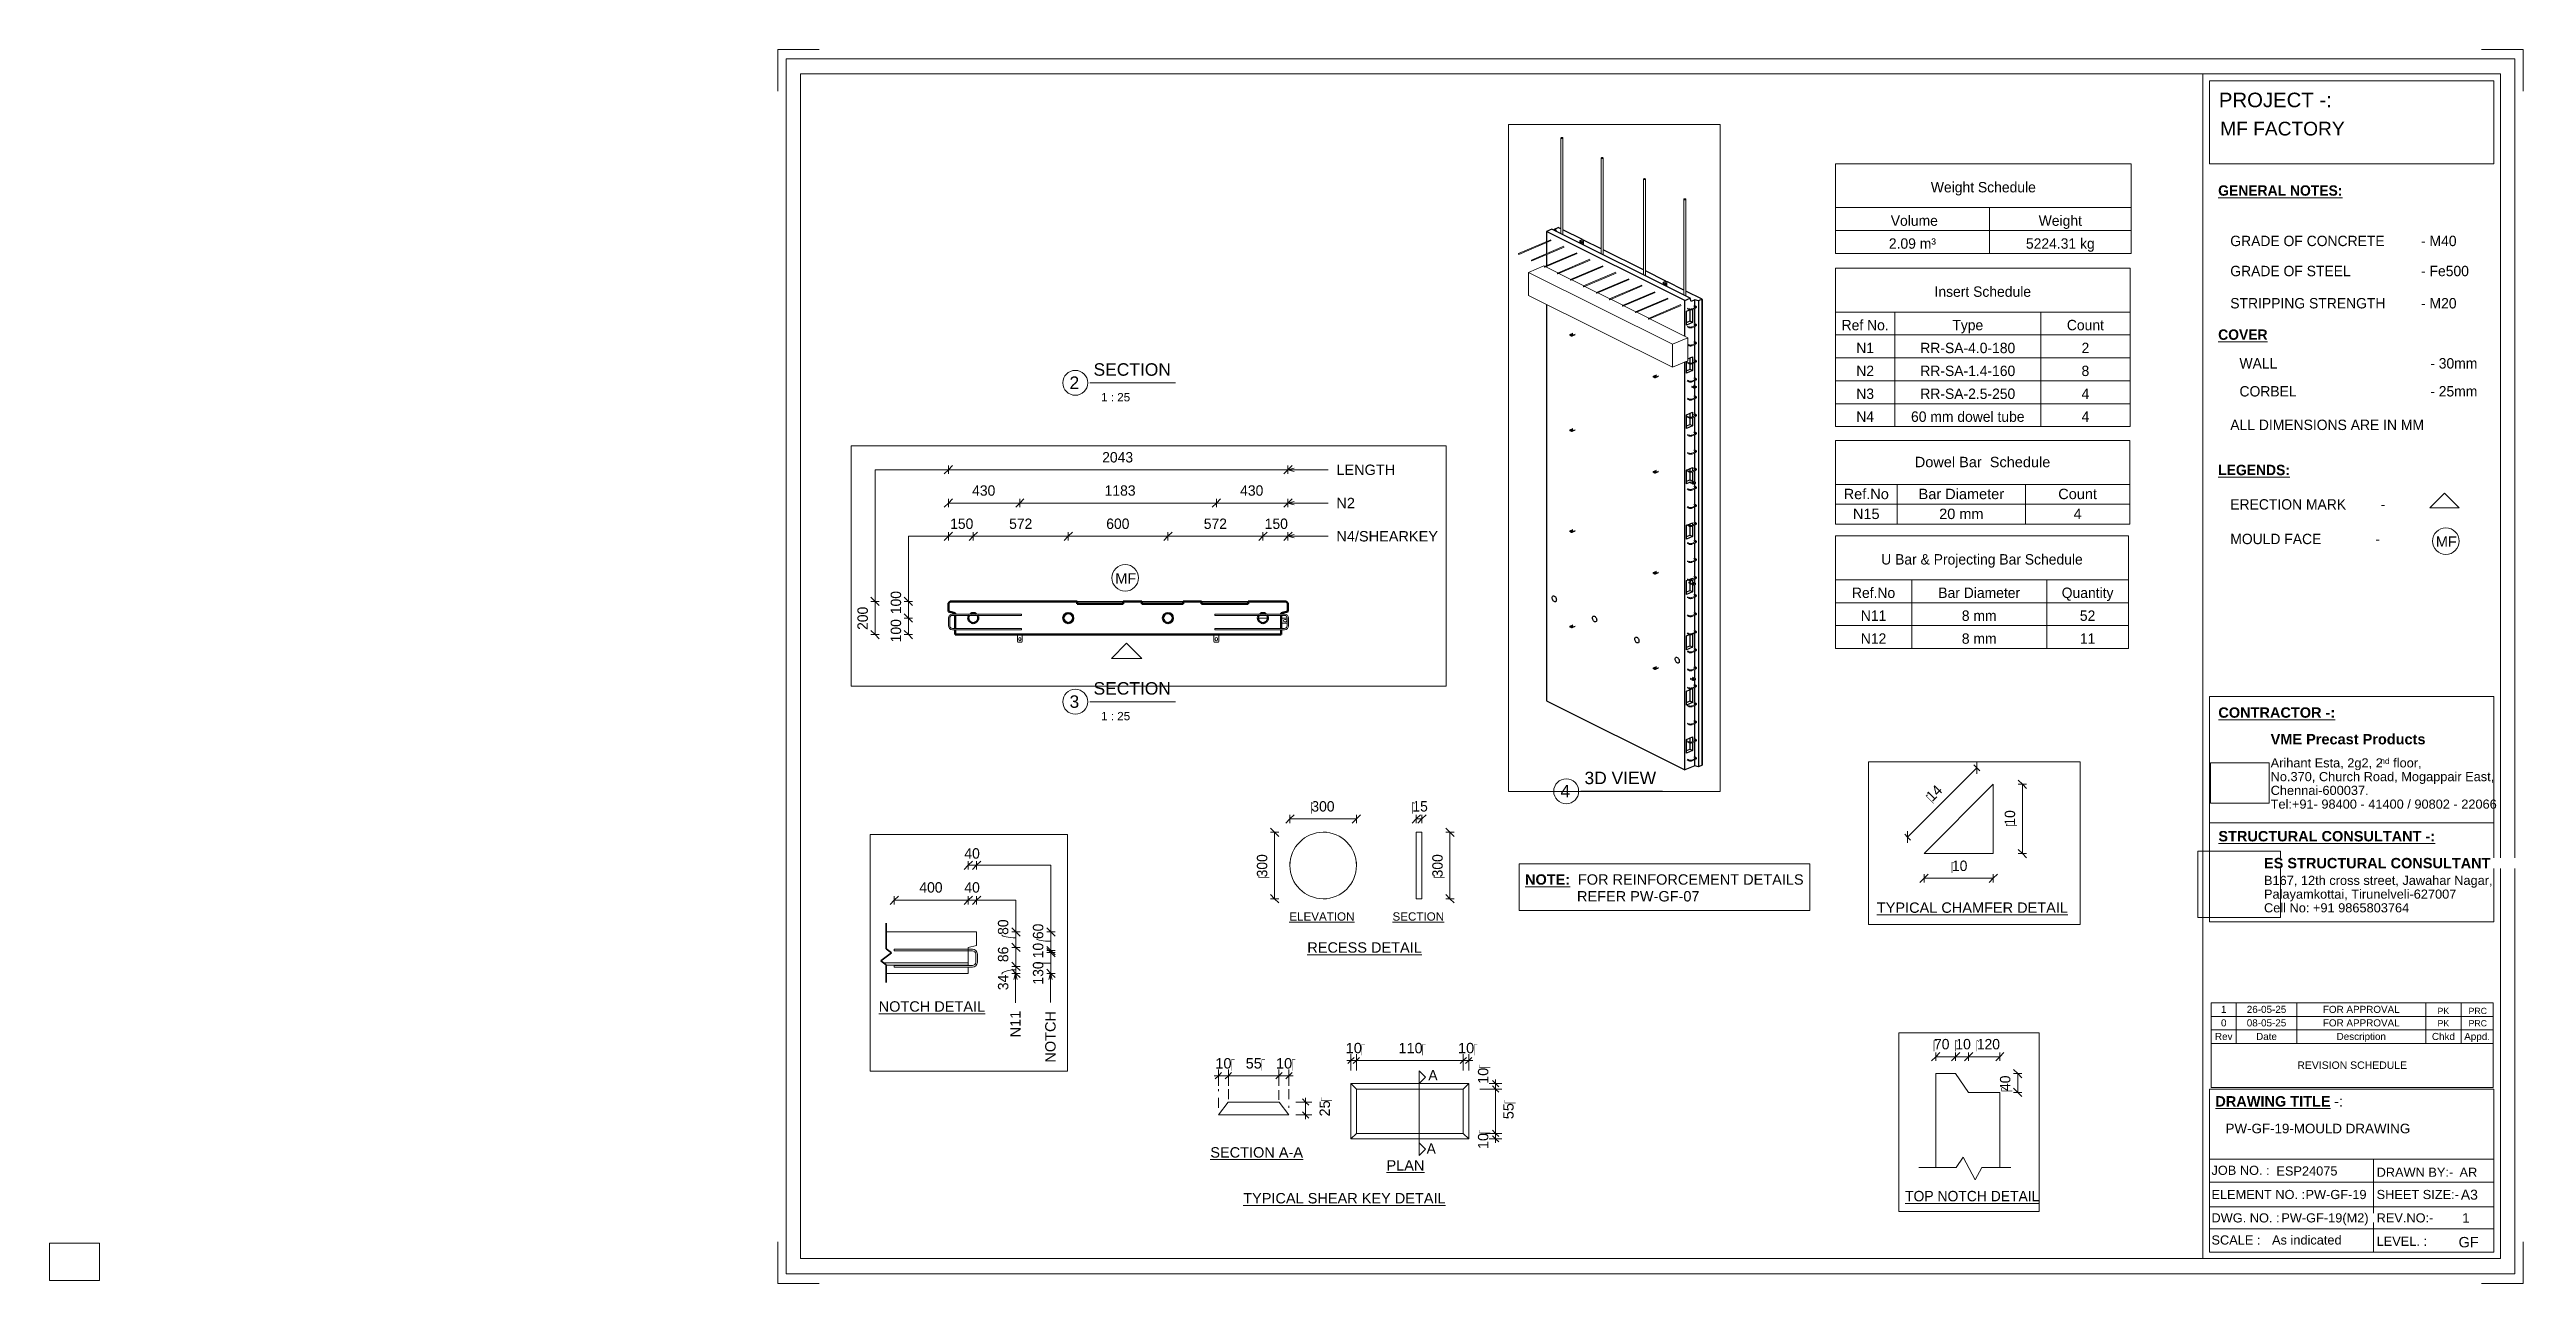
# Paper-space layout 'Layout1' of a CAD drawing. Header units: millimetres. Extents: x 0 to 596, y -1 to 296.
# The model-space entities are those that its viewports show. They can reach past a viewport. Long polylines and large blocks are cut down to what shows.
import ezdxf

# ---------------------------------------------------------------- set-up
doc = ezdxf.new("R2010")
doc.units = ezdxf.units.MM
doc.linetypes.add('Overhead', pattern=[3.97, 2.38, -1.59])
for name, color, linetype, lineweight in [('A-ANNO-DIMS', 211, 'Continuous', 9), ('A-ANNO-DIMS-1', 211, 'Continuous', 9), ('A-ANNO-DIMS-25', 211, 'Continuous', 9), ('A-ANNO-DIMS-3', 211, 'Continuous', 9), ('A-ANNO-DIMS-80', 211, 'Continuous', 9), ('A-DETL', 90, 'Continuous', 18), ('A-DETL-MBND', 5, 'Continuous', 18), ('A-DETL-THIN', 151, 'Continuous', 18), ('A-FLOR-OVHD', 1, 'Overhead', 18), ('A-GENM', 13, 'Continuous', 18), ('A-WALL', 113, 'Continuous', 25), ('G-ANNO-SCHD', 231, 'Continuous', 9), ('G-ANNO-TEXT', 231, 'Continuous', 9), ('G-ANNO-TTLB', 6, 'Continuous', 9), ('G-ANNO-TTLB-MEDM', 33, 'Continuous', 9), ('G-ANNO-TTLB-THIN', 151, 'Continuous', 9), ('S-BEAM', 12, 'Continuous', 18), ('S-RBAR', 171, 'Continuous', 18)]:
    doc.layers.add(name, color=color, linetype=linetype, lineweight=lineweight)
doc.layers.add('G-ANNO-NPLT', color=191, linetype='Continuous')
doc.styles.add('Arial', font='arial.ttf', dxfattribs={"height": 62.5})
doc.styles.add('Arial_1', font='arial.ttf', dxfattribs={"height": 50})
doc.styles.add('Arial_10', font='arial.ttf', dxfattribs={"height": 2.3})
doc.styles.add('Arial_11', font='arial.ttf', dxfattribs={"height": 1.8})
doc.styles.add('Arial_12', font='arial.ttf', dxfattribs={"height": 1.7})
doc.styles.add('Arial_13', font='arial.ttf', dxfattribs={"height": 2})
doc.styles.add('Arial_14', font='arial.ttf', dxfattribs={"height": 3})
doc.styles.add('Arial_15', font='arial.ttf', dxfattribs={"height": 1.5})
doc.styles.add('Arial_2', font='arial.ttf', dxfattribs={"height": 7.5})
doc.styles.add('Arial_3', font='arial.ttf', dxfattribs={"height": 3.5})
doc.styles.add('Arial_4', font='arial.ttf', dxfattribs={"height": 2.2})
doc.styles.add('Arial_5', font='arial.ttf', dxfattribs={"height": 2.4})
doc.styles.add('Arial_6', font='arial.ttf', dxfattribs={"height": 2.5})
doc.styles.add('Arial_7', font='arial.ttf', dxfattribs={"height": 1.42976})
doc.styles.add('Arial_8', font='arial.ttf', dxfattribs={"height": 2.25})
doc.styles.add('Arial_9', font='arial.ttf', dxfattribs={"height": 3.3})
doc.styles.add('Arial_B', font='arialbd.ttf', dxfattribs={"height": 2.5})
doc.styles.add('Nirmala UI Semilight', font='NirmalaS.ttf', dxfattribs={"height": 62.5})
doc.styles.add('Nirmala UI Semilight_1', font='NirmalaS.ttf', dxfattribs={"height": 50})
doc.styles.add('Nirmala UI Semilight_2', font='NirmalaS.ttf', dxfattribs={"height": 7.5})
doc.styles.add('Nirmala UI Semilight_3', font='NirmalaS.ttf', dxfattribs={"height": 200})
doc.styles.add('Nirmala UI Semilight_4', font='NirmalaS.ttf', dxfattribs={"height": 200})
doc.styles.add('Nirmala UI Semilight_5', font='NirmalaS.ttf', dxfattribs={"height": 2.5})
doc.styles.add('Nirmala UI Semilight_6', font='NirmalaS.ttf', dxfattribs={"height": 2.5})
doc.styles.add('Nirmala UI Semilight_B', font='', dxfattribs={"height": 2.5})
doc.styles.get('Nirmala UI Semilight_B').set_extended_font_data('Nirmala UI Semilight', bold=True)
doc.dimstyles.new('Arrow_Filled_-_2_5_NI_UI', dxfattribs={"dimscale": 304.8, "dimtxt": 65.460247, "dimasz": 0.164042, "dimexe": 0.082021, "dimexo": 0.0625, "dimgap": 0.082021, "dimtad": 1, "dimdec": 4, "dimzin": 0, "dimdsep": 46, "dimtxsty": 'Nirmala UI Semilight', "dimblk1": 'OBLIQUE', "dimblk2": 'OBLIQUE', "dimsah": 1, "dimcen": 0.09, "dimazin": 0, "dimtfac": 1, "dimtdec": 4, "dimtix": 1, "dimtmove": 0, "dimatfit": 3, "dimfxl": 0.082021, "dimfxlon": 1, "dimtvp": 1, "dimtolj": 1, "dimtzin": 0, "dimarcsym": 2})
doc.dimstyles.new('Arrow_Filled_-_2_5_NI_UI_1', dxfattribs={"dimscale": 304.8, "dimtxt": 65.460247, "dimasz": 0.164042, "dimexe": 0.082021, "dimexo": 0.0625, "dimgap": 0.082021, "dimtad": 1, "dimdec": 4, "dimzin": 0, "dimdsep": 46, "dimtxsty": 'Nirmala UI Semilight', "dimblk1": 'OBLIQUE', "dimblk2": 'OBLIQUE', "dimsah": 1, "dimcen": 0.09, "dimazin": 0, "dimtfac": 1, "dimtdec": 4, "dimtix": 1, "dimtmove": 2, "dimatfit": 3, "dimfxl": 0.082021, "dimfxlon": 1, "dimtvp": 1, "dimtolj": 1, "dimtzin": 0, "dimarcsym": 2})
doc.dimstyles.new('Arrow_Filled_-_2_5_NI_UI_2', dxfattribs={"dimscale": 304.8, "dimtxt": 7.85523, "dimasz": 0.019685, "dimexe": 0.009843, "dimexo": 0.0625, "dimgap": 0.009843, "dimtad": 1, "dimdec": 4, "dimzin": 0, "dimdsep": 46, "dimtxsty": 'Nirmala UI Semilight_2', "dimblk1": 'OBLIQUE', "dimblk2": 'OBLIQUE', "dimsah": 1, "dimcen": 0.09, "dimazin": 0, "dimtfac": 1, "dimtdec": 4, "dimtix": 1, "dimtmove": 0, "dimatfit": 3, "dimfxl": 0.009843, "dimfxlon": 1, "dimtvp": 1, "dimtolj": 1, "dimtzin": 0, "dimarcsym": 2})
doc.dimstyles.new('Arrow_Filled_-_2_5_NI_UI_3', dxfattribs={"dimscale": 304.8, "dimtxt": 209.472789, "dimasz": 0.524934, "dimexe": 0.262467, "dimexo": 0.0625, "dimgap": 0.262467, "dimtad": 1, "dimdec": 4, "dimzin": 0, "dimdsep": 46, "dimtxsty": 'Nirmala UI Semilight_3', "dimblk1": 'OBLIQUE', "dimblk2": 'OBLIQUE', "dimsah": 1, "dimcen": 0.09, "dimazin": 0, "dimtfac": 1, "dimtdec": 4, "dimtix": 1, "dimtmove": 2, "dimatfit": 3, "dimfxl": 0.262467, "dimfxlon": 1, "dimtvp": 1, "dimtolj": 1, "dimtzin": 0, "dimarcsym": 2})
doc.dimstyles.new('Arrow_Filled_-_2_5_NI_UI_4', dxfattribs={"dimscale": 304.8, "dimtxt": 209.472789, "dimasz": 0.524934, "dimexe": 0.262467, "dimexo": 0.0625, "dimgap": 0.262467, "dimtad": 1, "dimdec": 4, "dimzin": 0, "dimdsep": 46, "dimtxsty": 'Nirmala UI Semilight_3', "dimblk1": 'OBLIQUE', "dimblk2": 'OBLIQUE', "dimsah": 1, "dimcen": 0.09, "dimazin": 0, "dimtfac": 1, "dimtdec": 4, "dimtix": 1, "dimtmove": 0, "dimatfit": 3, "dimfxl": 0.262467, "dimfxlon": 1, "dimtvp": 1, "dimtolj": 1, "dimtzin": 0, "dimarcsym": 2})
doc.dimstyles.new('Arrow_Filled_-_2_5_NI_UI_5', dxfattribs={"dimscale": 304.8, "dimtxt": 2.61841, "dimasz": 0.006562, "dimexe": 0.003281, "dimexo": 0.0625, "dimgap": 0.003281, "dimtad": 1, "dimdec": 4, "dimzin": 0, "dimdsep": 46, "dimtxsty": 'Nirmala UI Semilight_6', "dimblk1": 'OBLIQUE', "dimblk2": 'OBLIQUE', "dimsah": 1, "dimcen": 0.09, "dimazin": 0, "dimtfac": 1, "dimtdec": 4, "dimtix": 1, "dimtmove": 0, "dimatfit": 3, "dimfxl": 0.003281, "dimfxlon": 1, "dimtvp": 1, "dimtolj": 1, "dimtzin": 0, "dimarcsym": 2})
doc.dimstyles.new('Diagonal_-_2_5mm_Arial', dxfattribs={"dimscale": 304.8, "dimtxt": 2.550648, "dimasz": 0.004921, "dimexe": 0.004921, "dimexo": 0.0625, "dimgap": 0.003281, "dimtad": 1, "dimdec": 4, "dimzin": 0, "dimdsep": 46, "dimtxsty": 'Arial_6', "dimblk1": 'OBLIQUE', "dimblk2": 'OBLIQUE', "dimsah": 1, "dimcen": 0.09, "dimdle": 0.003281, "dimazin": 0, "dimtfac": 1, "dimtdec": 4, "dimtix": 1, "dimtmove": 2, "dimatfit": 3, "dimfxl": 0.007874, "dimfxlon": 1, "dimtvp": 1, "dimtolj": 1, "dimtzin": 0, "dimarcsym": 2})
doc.dimstyles.new('Diagonal_-_2_5mm_Arial_1', dxfattribs={"dimscale": 304.8, "dimtxt": 2.550648, "dimasz": 0.004921, "dimexe": 0.004921, "dimexo": 0.0625, "dimgap": 0.003281, "dimtad": 1, "dimdec": 4, "dimzin": 0, "dimdsep": 46, "dimtxsty": 'Arial_6', "dimblk1": 'OBLIQUE', "dimblk2": 'OBLIQUE', "dimsah": 1, "dimcen": 0.09, "dimdle": 0.003281, "dimazin": 0, "dimtfac": 1, "dimtdec": 4, "dimtix": 1, "dimtmove": 0, "dimatfit": 3, "dimfxl": 0.007874, "dimfxlon": 1, "dimtvp": 1, "dimtolj": 1, "dimtzin": 0, "dimarcsym": 2})
picture_1 = doc.add_image_def('image1.jpg', size_in_pixel=(996, 686))
picture_2 = doc.add_image_def('image2.jpg', size_in_pixel=(1600, 1280))

psp = doc.layouts.get("Layout1")

msp = doc.modelspace()

# ---------------------------------------------------------------- texts
at = {"layer": 'G-ANNO-TEXT', "color": 7, "attachment_point": 1}
for s, insert, char_height, width, style in [('40', (-2227.09734, 18537.9943), 50, 91.392375, 'Nirmala UI Semilight_1'), ('400', (-2443.66425, 18374.43991), 50, 136.286875, 'Nirmala UI Semilight_1'), ('40', (-2227.09734, 18374.43991), 50, 91.392375, 'Nirmala UI Semilight_1'), ('\\LNOTCH DETAIL', (-2639.45799, 17801.32875), 50, 622.1095, 'Arial_1'), ('LENGTH', (-5676.6787, 13937.16526), 62.5, 428.9028125, 'Arial'), ('N2', (-5676.6787, 13737.16526), 62.5, 134.2826563, 'Arial'), ('N4/SHEARKEY', (-5676.6787, 13537.16526), 62.5, 737.5525, 'Arial'), ('MF', (-7006.68531, 13283.79078), 62.5, 150.3164062, 'Arial'), ('\\LTYPICAL CHAMFER DETAIL', (-1710.12485, 3087.48198), 7.5, 166.9113375, 'Arial_2'), ('\\LTOP NOTCH DETAIL', (-1173.21422, 1307.16895), 200, 2975.864, 'Nirmala UI Semilight_4')]:
    msp.add_mtext(s, dxfattribs=dict(at, insert=insert, char_height=char_height, width=width, style=style))
at = {"layer": 'G-ANNO-TEXT', "color": 7, "char_height": 50, "attachment_point": 1, "rotation": 90}
for s, insert, width, style in [('80', (-2065.52209, 18120.89979), 89.789, 'Nirmala UI Semilight_1'), ('60', (-1897.17929, 18100.51088), 89.789, 'Nirmala UI Semilight_1'), ('10', (-1897.17929, 18008.05743), 76.962, 'Nirmala UI Semilight_1'), ('86', (-2065.52209, 17989.83049), 89.789, 'Nirmala UI Semilight_1'), ('130', (-1897.17929, 17881.70469), 121.8565, 'Nirmala UI Semilight_1'), ('34', (-2065.52209, 17854.64001), 91.392375, 'Nirmala UI Semilight_1'), ('N11', (-2006.29071, 17627.56958), 153.924, 'Arial_1'), ('NOTCH', (-1837.94791, 17505.96958), 301.4345, 'Arial_1')]:
    msp.add_mtext(s, dxfattribs=dict(at, insert=insert, width=width, style=style))

# ---------------------------------------------------------------- blocks, each defined once
blk = doc.blocks.new('ES-Landscape-A3 - ES-Landscape-A3-502445-PW-GF-19-MOULD DRAWING')
at = {"layer": 'G-ANNO-TTLB'}
for p, q in [((175.24, 296.27), (185.24, 296.27)), ((175.24, 296.27), (175.24, 286.27)), ((595.24, 296.27), (585.24, 296.27)), ((595.24, 296.27), (595.24, 286.27)), ((519.77, 140.54), (588.2, 140.54)), ((519.77, 86.33), (519.77, 140.54)), ((588.2, 86.33), (588.2, 140.54)), ((519.77, 110.14), (588.2, 110.14)), ((519.77, 6.78), (519.77, 46.03)), ((588.2, 6.78), (588.2, 46.03)), ((559.23, 29.2), (559.23, 6.78)), ((175.24, -0.73), (175.24, 9.27)), ((595.24, -0.73), (595.24, 9.27)), ((175.24, -0.73), (185.24, -0.73)), ((595.24, -0.73), (585.24, -0.73))]:
    blk.add_line(p, q, dxfattribs=at)
at = {"layer": 'G-ANNO-TTLB-MEDM'}
for p, q in [((180.73, 290.44), (180.73, 5.31)), ((180.73, 290.44), (589.79, 290.44)), ((518.17, 290.44), (518.17, 5.31)), ((519.77, 268.77), (519.77, 288.77)), ((519.77, 288.77), (588.2, 288.77)), ((588.2, 288.77), (588.2, 268.77)), ((589.79, 290.44), (589.79, 5.31)), ((588.2, 268.77), (519.77, 268.77)), ((519.77, 86.33), (588.2, 86.33)), ((519.77, 6.78), (588.2, 6.78)), ((180.73, 5.31), (589.79, 5.31))]:
    blk.add_line(p, q, dxfattribs=at)
at = {"layer": 'G-ANNO-TTLB-THIN'}
for p, q in [((177.29, 294.03), (177.29, 1.56)), ((593.23, 294.03), (177.29, 294.03)), ((593.23, 1.56), (593.23, 294.03)), ((519.77, 46.03), (588.2, 46.03)), ((519.77, 29.2), (588.2, 29.2)), ((519.77, 23.64), (588.2, 23.64)), ((519.77, 17.68), (588.2, 17.68)), ((519.77, 12.43), (588.2, 12.43)), ((177.29, 1.56), (593.23, 1.56))]:
    blk.add_line(p, q, dxfattribs=at)
at = {"layer": 'G-ANNO-TTLB', "insert": (534.5, 131.53), "char_height": 2.5, "width": 45.135, "attachment_point": 1, "style": 'Arial_B', "bg_fill": 3, "box_fill_scale": 0, "bg_fill_color": 256, "bg_fill_true_color": 3254780160, "bg_fill_transparency": 256}
blk.add_mtext('VME Precast Products', dxfattribs=at)
at = {"layer": 'G-ANNO-TTLB', "attachment_point": 1}
for s, insert, char_height, width, style in [('Arihant Esta, 2g2, 2', (534.5, 125.68), 2.2, 31.9873, 'Arial_4'), ('nd', (560.89, 125.72), 1.43, 2.7257, 'Arial_7'), (' floor,', (563.14, 125.68), 2.2, 9.1392, 'Arial_4'), ('No.370, Church Road, Mogappair East,', (534.5, 122.37), 2.2, 63.4135, 'Arial_4'), ('Tel:+91- 98400 - 41400 / 90802 - 22066 ', (534.5, 115.75), 2.2, 65.2574, 'Arial_4'), ('Chennai-600037.', (534.5, 119.06), 2.2, 27.6582, 'Arial_4'), ('Cell No: +91 9865803764', (532.9, 90.79), 2.2, 41.0464, 'Arial_4'), ('Palayamkottai, Tirunelveli-627007', (532.9, 94.09), 2.2, 54.4346, 'Arial_4'), ('JOB NO. :', (520.26, 27.61), 2.2, 16.5949, 'Arial_4'), ('DRAWN BY:-', (560, 27.14), 2.2, 21.7257, 'Arial_4'), ('ELEMENT NO. :', (520.26, 21.79), 2.2, 26.5359, 'Arial_4'), ('SHEET SIZE:-', (560, 21.79), 2.2, 23.2489, 'Arial_4'), ('DWG. NO. :', (520.26, 16.16), 2.2, 19.481, 'Arial_4'), ('REV.NO:-', (560, 16.16), 2.2, 16.0338, 'Arial_4'), ('SCALE :', (520.26, 10.84), 2.2, 13.8692, 'Arial_4'), ('LEVEL. :', (560, 10.53), 2.2, 14.3502, 'Arial_4')]:
    blk.add_mtext(s, dxfattribs=dict(at, insert=insert, char_height=char_height, width=width, style=style))
at = {"layer": 'G-ANNO-TTLB'}
image = blk.add_image(picture_1, insert=(520, 114.84), size_in_units=(14.11, 9.72), dxfattribs=at)
image.dxf.flags = 7
image = blk.add_image(picture_2, insert=(516.95, 87.39), size_in_units=(19.92, 15.93), dxfattribs=at)
image.dxf.flags = 7
at = {"layer": 'G-ANNO-TTLB', "attachment_point": 1, "bg_fill": 3, "box_fill_scale": 0, "bg_fill_color": 256, "bg_fill_true_color": 3254780160, "bg_fill_transparency": 256}
for s, insert, char_height, width, style in [('PROJECT -:', (522.05, 285.89), 3.5, 33.3502, 'Arial_3'), ('\\LCONTRACTOR -:', (521.92, 137.94), 2.5, 33.9114, 'Arial_B'), ('\\LSTRUCTURAL CONSULTANT -:', (521.92, 108.18), 2.5, 62.8523, 'Arial_B'), ('ES STRUCTURAL CONSULTANT', (532.9, 101.7), 2.5, 65.6582, 'Arial_B'), ('\\LDRAWING TITLE', (521.19, 44.36), 2.5, 33.4304, 'Arial_B'), ('A3', (580.27, 21.84), 2.4, 4.9705, 'Arial_5')]:
    blk.add_mtext(s, dxfattribs=dict(at, insert=insert, char_height=char_height, width=width, style=style))
at = {"layer": 'G-ANNO-TTLB', "insert": (532.9, 97.4), "char_height": 2.2, "width": 65.1772, "attachment_point": 1, "style": 'Arial_4'}
blk.add_mtext('B167, 12th cross street, Jawahar Nagar,', dxfattribs=at)
at = {"layer": 'G-ANNO-TTLB', "insert": (548.78, 44.36), "char_height": 2.5, "width": 1.2025, "attachment_point": 1, "style": 'Arial_B', "bg_fill": 3, "box_fill_scale": 0, "bg_fill_color": 256, "bg_fill_true_color": 3254780160, "bg_fill_transparency": 256}
blk.add_mtext('\\fArial|b1|i0|c0|p34|; ', dxfattribs=at)
at = {"layer": 'G-ANNO-TTLB', "insert": (549.77, 44.36), "char_height": 2.5, "width": 2.6456, "attachment_point": 1, "style": 'Arial_6', "bg_fill": 3, "box_fill_scale": 0, "bg_fill_color": 256, "bg_fill_true_color": 3254780160, "bg_fill_transparency": 256}
blk.add_mtext('-:', dxfattribs=at)
blk = doc.blocks.new('Viewport - M_View Title-1040-PW-GF-19-MOULD DRAWING')
at = {"layer": 'G-ANNO-TTLB'}
for start, end in [(360, 180), (180, 0)]:
    blk.add_arc((-3.5, 0), 3, start, end, dxfattribs=at)
blk = doc.blocks.new('DIMBLOCK32-PW-GF-19-MOULD DRAWING')
at = {"layer": 'A-ANNO-DIMS-1', "lineweight": 35}
for p, q in [((347.98, 47.39), (347.23, 48.14)), ((347.98, 46.07), (347.23, 46.82)), ((347.98, 47.39), (348.73, 46.64)), ((347.98, 46.07), (348.73, 45.32))]:
    blk.add_line(p, q, dxfattribs=at)
at = {"layer": 'A-ANNO-DIMS-1'}
for p, q in [((347.98, 48.39), (347.98, 46.07)), ((347.98, 46.07), (344.18, 46.07)), ((347.98, 47.39), (346.42, 47.39)), ((347.98, 47.39), (349.48, 47.39)), ((347.98, 46.07), (349.48, 46.07))]:
    blk.add_line(p, q, dxfattribs=at)
at = {"layer": 'A-ANNO-DIMS-1', "color": 0, "insert": (343.74, 47.31), "char_height": 2.5, "width": 4.6147, "attachment_point": 1, "rotation": 90, "line_spacing_factor": 0.941778, "style": 'Arial_6'}
blk.add_mtext('10\\fArial|b0|i0|c254|p34|;\u202a', dxfattribs=at)
blk = doc.blocks.new('_Oblique')
at = {"color": 0, "linetype": 'ByBlock', "lineweight": -2}
blk.add_line((-0.5, -0.5), (0.5, 0.5), dxfattribs=at)
blk = doc.blocks.new('DIMBLOCK33-PW-GF-19-MOULD DRAWING')
at = {"layer": 'A-ANNO-DIMS-1'}
for p, q in [((347.98, 46.07), (344.18, 46.07)), ((347.98, 46.07), (347.98, 35.4)), ((347.98, 46.07), (349.48, 46.07)), ((347.98, 35.4), (345.58, 35.4)), ((347.98, 35.4), (349.48, 35.4))]:
    blk.add_line(p, q, dxfattribs=at)
at = {"layer": 'A-ANNO-DIMS-1', "lineweight": 35}
for p, q in [((347.98, 46.07), (347.23, 46.82)), ((347.98, 46.07), (348.73, 45.32)), ((347.98, 35.4), (347.23, 36.15)), ((347.98, 35.4), (348.73, 34.65))]:
    blk.add_line(p, q, dxfattribs=at)
at = {"layer": 'A-ANNO-DIMS-1', "color": 0, "insert": (349.82, 38.81), "char_height": 2.5, "width": 4.6147, "attachment_point": 1, "rotation": 90, "line_spacing_factor": 0.941778, "style": 'Arial_6'}
blk.add_mtext('55\\fArial|b0|i0|c254|p34|;\u202a', dxfattribs=at)
blk = doc.blocks.new('DIMBLOCK34-PW-GF-19-MOULD DRAWING')
at = {"layer": 'A-ANNO-DIMS-1', "lineweight": 35}
for p, q in [((347.98, 35.4), (347.23, 36.15)), ((347.98, 34.09), (347.23, 34.84)), ((347.98, 35.4), (348.73, 34.65)), ((347.98, 34.09), (348.73, 33.34))]:
    blk.add_line(p, q, dxfattribs=at)
at = {"layer": 'A-ANNO-DIMS-1'}
for p, q in [((347.98, 35.4), (345.58, 35.4)), ((347.98, 34.09), (346.42, 34.09)), ((347.98, 35.4), (347.98, 33.09)), ((347.98, 35.4), (349.48, 35.4)), ((347.98, 34.09), (349.48, 34.09))]:
    blk.add_line(p, q, dxfattribs=at)
at = {"layer": 'A-ANNO-DIMS-1', "color": 0, "insert": (343.74, 31.61), "char_height": 2.5, "width": 4.6147, "attachment_point": 1, "rotation": 90, "line_spacing_factor": 0.941778, "style": 'Arial_6'}
blk.add_mtext('10\\fArial|b0|i0|c254|p34|;\u202a', dxfattribs=at)
blk = doc.blocks.new('DIMBLOCK35-PW-GF-19-MOULD DRAWING')
at = {"layer": 'A-ANNO-DIMS-1'}
for p, q in [((313.19, 52.93), (313.19, 54.43)), ((314.5, 52.93), (314.5, 54.43)), ((312.19, 52.93), (314.5, 52.93)), ((313.19, 52.93), (313.19, 50.53)), ((314.5, 52.93), (314.5, 50.53))]:
    blk.add_line(p, q, dxfattribs=at)
at = {"layer": 'A-ANNO-DIMS-1', "lineweight": 35}
for p, q in [((313.19, 52.93), (313.94, 53.68)), ((314.5, 52.93), (315.25, 53.68)), ((313.19, 52.93), (312.44, 52.18)), ((314.5, 52.93), (313.75, 52.18))]:
    blk.add_line(p, q, dxfattribs=at)
at = {"layer": 'A-ANNO-DIMS-1', "color": 0, "insert": (311.92, 57.18), "char_height": 2.5, "width": 4.6147, "attachment_point": 1, "line_spacing_factor": 0.941778, "style": 'Arial_6'}
blk.add_mtext('10\\fArial|b0|i0|c254|p34|;\u202a', dxfattribs=at)
blk = doc.blocks.new('DIMBLOCK36-PW-GF-19-MOULD DRAWING')
at = {"layer": 'A-ANNO-DIMS-1'}
for p, q in [((314.5, 52.93), (314.5, 54.43)), ((340.21, 52.93), (340.21, 54.43)), ((314.5, 52.93), (340.21, 52.93)), ((314.5, 52.93), (314.5, 50.53)), ((340.21, 52.93), (340.21, 50.53))]:
    blk.add_line(p, q, dxfattribs=at)
at = {"layer": 'A-ANNO-DIMS-1', "lineweight": 35}
for p, q in [((314.5, 52.93), (315.25, 53.68)), ((340.21, 52.93), (340.96, 53.68)), ((314.5, 52.93), (313.75, 52.18)), ((340.21, 52.93), (339.46, 52.18))]:
    blk.add_line(p, q, dxfattribs=at)
at = {"layer": 'A-ANNO-DIMS-1', "color": 0, "insert": (324.61, 57.18), "char_height": 2.5, "width": 6.5924, "attachment_point": 1, "line_spacing_factor": 0.941778, "style": 'Arial_6'}
blk.add_mtext('110\\fArial|b0|i0|c254|p34|;\u202a', dxfattribs=at)
blk = doc.blocks.new('DIMBLOCK37-PW-GF-19-MOULD DRAWING')
at = {"layer": 'A-ANNO-DIMS-1'}
for p, q in [((340.21, 52.93), (340.21, 54.43)), ((341.53, 52.93), (341.53, 54.43)), ((340.21, 52.93), (342.53, 52.93)), ((340.21, 52.93), (340.21, 50.53)), ((341.53, 52.93), (341.53, 50.53))]:
    blk.add_line(p, q, dxfattribs=at)
at = {"layer": 'A-ANNO-DIMS-1', "lineweight": 35}
for p, q in [((340.21, 52.93), (340.96, 53.68)), ((341.53, 52.93), (342.28, 53.68)), ((340.21, 52.93), (339.46, 52.18)), ((341.53, 52.93), (340.78, 52.18))]:
    blk.add_line(p, q, dxfattribs=at)
at = {"layer": 'A-ANNO-DIMS-1', "color": 0, "insert": (338.95, 57.18), "char_height": 2.5, "width": 4.6147, "attachment_point": 1, "line_spacing_factor": 0.941778, "style": 'Arial_6'}
blk.add_mtext('10\\fArial|b0|i0|c254|p34|;\u202a', dxfattribs=at)
blk = doc.blocks.new('DIMBLOCK38-PW-GF-19-MOULD DRAWING')
at = {"layer": 'A-ANNO-DIMS-1'}
for p, q in [((302.28, 42.93), (299.88, 42.93)), ((302.28, 43.93), (302.28, 38.83)), ((302.28, 42.93), (303.78, 42.93)), ((302.28, 39.83), (299.88, 39.83)), ((302.28, 39.83), (303.78, 39.83))]:
    blk.add_line(p, q, dxfattribs=at)
at = {"layer": 'A-ANNO-DIMS-1', "lineweight": 35}
for p, q in [((302.28, 42.93), (301.53, 43.68)), ((302.28, 42.93), (303.03, 42.18)), ((302.28, 39.83), (301.53, 40.58)), ((302.28, 39.83), (303.03, 39.08))]:
    blk.add_line(p, q, dxfattribs=at)
at = {"layer": 'A-ANNO-DIMS-1', "color": 0, "insert": (305.62, 39.46), "char_height": 2.5, "width": 4.6147, "attachment_point": 1, "rotation": 90, "line_spacing_factor": 0.941778, "style": 'Arial_6'}
blk.add_mtext('25\\fArial|b0|i0|c254|p34|;\u202a', dxfattribs=at)
blk = doc.blocks.new('DIMBLOCK39-PW-GF-19-MOULD DRAWING')
at = {"layer": 'A-ANNO-DIMS-1'}
for p, q in [((280.27, 49.27), (283.68, 49.27)), ((281.27, 49.27), (281.27, 50.77)), ((281.27, 49.27), (281.27, 46.87)), ((283.68, 49.27), (283.68, 50.77)), ((283.68, 49.27), (283.68, 46.87))]:
    blk.add_line(p, q, dxfattribs=at)
at = {"layer": 'A-ANNO-DIMS-1', "lineweight": 35}
for p, q in [((281.27, 49.27), (280.52, 48.52)), ((281.27, 49.27), (282.02, 50.02)), ((283.68, 49.27), (282.93, 48.52)), ((283.68, 49.27), (284.43, 50.02))]:
    blk.add_line(p, q, dxfattribs=at)
at = {"layer": 'A-ANNO-DIMS-1', "color": 0, "insert": (280.55, 53.51), "char_height": 2.5, "width": 4.6147, "attachment_point": 1, "line_spacing_factor": 0.941778, "style": 'Arial_6'}
blk.add_mtext('10\\fArial|b0|i0|c254|p34|;\u202a', dxfattribs=at)
blk = doc.blocks.new('DIMBLOCK40-PW-GF-19-MOULD DRAWING')
at = {"layer": 'A-ANNO-DIMS-1', "lineweight": 35}
for p, q in [((283.68, 49.27), (282.93, 48.52)), ((283.68, 49.27), (284.43, 50.02)), ((295.86, 49.27), (295.11, 48.52)), ((295.86, 49.27), (296.61, 50.02))]:
    blk.add_line(p, q, dxfattribs=at)
at = {"layer": 'A-ANNO-DIMS-1'}
for p, q in [((283.68, 49.27), (283.68, 50.77)), ((283.68, 49.27), (295.86, 49.27)), ((283.68, 49.27), (283.68, 46.87)), ((295.86, 49.27), (295.86, 50.77)), ((295.86, 49.27), (295.86, 46.87))]:
    blk.add_line(p, q, dxfattribs=at)
at = {"layer": 'A-ANNO-DIMS-1', "color": 0, "insert": (287.85, 53.51), "char_height": 2.5, "width": 4.6147, "attachment_point": 1, "line_spacing_factor": 0.941778, "style": 'Arial_6'}
blk.add_mtext('55\\fArial|b0|i0|c254|p34|;\u202a', dxfattribs=at)
blk = doc.blocks.new('DIMBLOCK41-PW-GF-19-MOULD DRAWING')
at = {"layer": 'A-ANNO-DIMS-1', "lineweight": 35}
for p, q in [((295.86, 49.27), (295.11, 48.52)), ((295.86, 49.27), (296.61, 50.02)), ((298.27, 49.27), (297.52, 48.52)), ((298.27, 49.27), (299.02, 50.02))]:
    blk.add_line(p, q, dxfattribs=at)
at = {"layer": 'A-ANNO-DIMS-1'}
for p, q in [((295.86, 49.27), (295.86, 50.77)), ((295.86, 49.27), (299.27, 49.27)), ((295.86, 49.27), (295.86, 46.87)), ((298.27, 49.27), (298.27, 50.77)), ((298.27, 49.27), (298.27, 46.87))]:
    blk.add_line(p, q, dxfattribs=at)
at = {"layer": 'A-ANNO-DIMS-1', "color": 0, "insert": (295.14, 53.51), "char_height": 2.5, "width": 4.6147, "attachment_point": 1, "line_spacing_factor": 0.941778, "style": 'Arial_6'}
blk.add_mtext('10\\fArial|b0|i0|c254|p34|;\u202a', dxfattribs=at)
blk = doc.blocks.new('DIMBLOCK42-PW-GF-19-MOULD DRAWING')
at = {"layer": 'A-ANNO-DIMS-1'}
for p, q in [((294.81, 107.87), (293.81, 108.87)), ((294.81, 107.87), (293.81, 107.87)), ((294.81, 91.87), (294.81, 107.87)), ((294.81, 107.87), (295.81, 106.87)), ((294.81, 107.87), (295.81, 107.87)), ((294.81, 91.87), (293.81, 92.87)), ((294.81, 91.87), (293.81, 91.87)), ((294.81, 91.87), (295.81, 90.87)), ((294.81, 91.87), (295.81, 91.87))]:
    blk.add_line(p, q, dxfattribs=at)
at = {"layer": 'A-ANNO-DIMS-1', "color": 0, "insert": (290.54, 97.01), "char_height": 2.5, "width": 6.8555, "attachment_point": 1, "rotation": 90, "line_spacing_factor": 1.142579, "style": 'Nirmala UI Semilight_6'}
blk.add_mtext('\u202a300', dxfattribs=at)
blk = doc.blocks.new('DIMBLOCK43-PW-GF-19-MOULD DRAWING')
at = {"layer": 'A-ANNO-DIMS-1'}
for p, q in [((298.51, 111.1), (297.51, 110.1)), ((298.51, 111.1), (299.51, 112.1)), ((298.51, 111.1), (298.51, 112.1)), ((298.51, 111.1), (314.51, 111.1)), ((298.51, 111.1), (298.51, 110.1)), ((314.51, 111.1), (313.51, 110.1)), ((314.51, 111.1), (315.51, 112.1)), ((314.51, 111.1), (314.51, 112.1)), ((314.51, 111.1), (314.51, 110.1))]:
    blk.add_line(p, q, dxfattribs=at)
at = {"layer": 'A-ANNO-DIMS-1', "color": 0, "insert": (303.65, 115.36), "char_height": 2.5, "width": 6.8555, "attachment_point": 1, "line_spacing_factor": 1.142579, "style": 'Nirmala UI Semilight_6'}
blk.add_mtext('\u202a300', dxfattribs=at)
blk = doc.blocks.new('DIMBLOCK44-PW-GF-19-MOULD DRAWING')
at = {"layer": 'A-ANNO-DIMS-1'}
for p, q in [((328.89, 111.1), (327.89, 110.1)), ((328.89, 111.1), (329.89, 112.1)), ((328.89, 111.1), (328.89, 112.1)), ((328.89, 111.1), (330.26, 111.1)), ((328.89, 111.1), (328.89, 110.1)), ((330.26, 111.1), (329.26, 110.1)), ((330.26, 111.1), (331.26, 112.1)), ((330.26, 111.1), (330.26, 112.1)), ((330.26, 111.1), (330.26, 110.1))]:
    blk.add_line(p, q, dxfattribs=at)
at = {"layer": 'A-ANNO-DIMS-1', "color": 0, "insert": (327.96, 115.36), "char_height": 2.5, "width": 3.8848, "attachment_point": 1, "line_spacing_factor": 1.142579, "style": 'Nirmala UI Semilight_6'}
blk.add_mtext('\u202a15', dxfattribs=at)
blk = doc.blocks.new('DIMBLOCK45-PW-GF-19-MOULD DRAWING')
at = {"layer": 'A-ANNO-DIMS-1'}
for p, q in [((337.01, 107.87), (336.01, 108.87)), ((337.01, 107.87), (336.01, 107.87)), ((337.01, 107.87), (337.01, 91.87)), ((337.01, 107.87), (338.01, 106.87)), ((337.01, 107.87), (338.01, 107.87)), ((337.01, 91.87), (336.01, 92.87)), ((337.01, 91.87), (336.01, 91.87)), ((337.01, 91.87), (338.01, 90.87)), ((337.01, 91.87), (338.01, 91.87))]:
    blk.add_line(p, q, dxfattribs=at)
at = {"layer": 'A-ANNO-DIMS-1', "color": 0, "insert": (332.75, 97.01), "char_height": 2.5, "width": 6.8555, "attachment_point": 1, "rotation": 90, "line_spacing_factor": 1.142579, "style": 'Nirmala UI Semilight_6'}
blk.add_mtext('\u202a300', dxfattribs=at)
blk = doc.blocks.new('RR spread anchor face based - RR-SA-2_5-250-1726823-Elevation Top Copy 1')
at = {"layer": 'A-GENM'}
for p, q in [((-10025.54, 13013.8), (-10085.32, 13013.8)), ((-9909.43, 13013.8), (-9945.43, 13013.8)), ((-9924.43, 13005.8), (-9918.43, 13005.8)), ((-9918.43, 12991.8), (-9924.43, 12991.8)), ((-9945.43, 12983.8), (-9909.43, 12983.8))]:
    blk.add_line(p, q, dxfattribs=at)
for centre, start, end in [((-9924.43, 12998.8), 90, 270), ((-9918.43, 12998.8), 270, 90)]:
    blk.add_arc(centre, 7, start, end, dxfattribs=at)
blk = doc.blocks.new('RR spread anchor face based - RR-SA-1_4-160-1726851-Elevation Top Copy 1')
at = {"layer": 'A-GENM'}
for p, q in [((-11532.93, 12913.8), (-11532.93, 12873.8)), ((-11502.93, 12873.8), (-11502.93, 12913.8)), ((-11524.93, 12884.3), (-11524.93, 12890.3)), ((-11510.93, 12890.3), (-11510.93, 12884.3)), ((-11532.93, 12873.8), (-11530.43, 12868.8)), ((-11530.43, 12868.8), (-11505.43, 12868.8)), ((-11505.43, 12868.8), (-11502.93, 12873.8))]:
    blk.add_line(p, q, dxfattribs=at)
for centre, start, end in [((-11517.93, 12890.3), 0, 180), ((-11517.93, 12884.3), 180, 0)]:
    blk.add_arc(centre, 7, start, end, dxfattribs=at)
blk = doc.blocks.new('M_Rectangular Corbel - M_Rectangular Corbel-1562977-3D Ortho')
at = {"layer": 'S-BEAM'}
for p, q in [((1224.06, 10960.14), (1370.92, 11022.73)), ((1381.06, 11017.67), (1370.92, 11022.73)), ((1506.14, 10955.31), (1390.37, 11013.03)), ((1224.06, 10738.29), (1224.06, 10960.14)), ((1224.06, 10960.14), (2610.66, 10268.81)), ((1631.22, 10892.94), (1515.46, 10950.66)), ((1756.31, 10830.58), (1640.54, 10888.3)), ((1881.39, 10768.22), (1765.62, 10825.94)), ((2006.47, 10705.85), (1890.7, 10763.57)), ((2610.66, 10046.95), (1224.06, 10738.29)), ((2131.55, 10643.49), (2015.79, 10701.21)), ((2256.64, 10581.12), (2140.87, 10638.84)), ((2381.72, 10518.76), (2265.95, 10576.48)), ((2757.51, 10331.39), (2391.03, 10514.12)), ((2757.51, 10331.39), (2610.66, 10268.81)), ((2757.51, 10109.54), (2757.51, 10331.39)), ((2610.66, 10268.81), (2610.66, 10046.95)), ((2610.66, 10046.95), (2757.51, 10109.54))]:
    blk.add_line(p, q, dxfattribs=at)
blk = doc.blocks.new('RR spread anchor face based - RR-SA-2_5-250-1726823-3D Ortho')
at = {"layer": 'A-GENM'}
for p, q in [((2829.24, 8939.24), (2803.78, 8951.93)), ((2777.51, 8944.66), (2807.21, 8929.85)), ((2812.17, 8942.32), (2816.24, 8940.29)), ((2807.21, 8920.98), (2781.76, 8933.67)), ((2805.96, 8935.91), (2801.89, 8937.94)), ((2812.44, 8928.94), (2830.8, 8936.76)), ((2830.8, 8936.76), (2829.24, 8939.24)), ((2830.8, 8936.76), (2830.8, 8927.89)), ((2807.21, 8929.85), (2812.44, 8928.94)), ((2807.21, 8920.98), (2807.21, 8929.85)), ((2812.44, 8928.94), (2812.44, 8920.07)), ((2830.8, 8927.89), (2812.44, 8920.07)), ((2812.44, 8920.07), (2807.21, 8920.98))]:
    blk.add_line(p, q, dxfattribs=at)
for points in [[(2801.89, 8937.94, 0), (2800.83, 8938.63, 0), (2800.2, 8939.42, 0), (2800.03, 8940.26, 0), (2800.34, 8941.09, 0), (2801.11, 8941.85, 0), (2802.27, 8942.5, 0), (2803.77, 8942.99, 0), (2805.48, 8943.28, 0), (2807.3, 8943.35, 0), (2809.1, 8943.21, 0), (2810.76, 8942.86, 0), (2812.17, 8942.32, 0)], [(2818.09, 8937.97, 0), (2817.78, 8937.14, 0), (2817.02, 8936.38, 0), (2815.85, 8935.73, 0), (2814.36, 8935.24, 0), (2812.64, 8934.95, 0), (2810.82, 8934.87, 0), (2809.02, 8935.02, 0), (2807.36, 8935.37, 0), (2805.96, 8935.91, 0)], [(2816.24, 8940.29, 0), (2817.29, 8939.6, 0), (2817.93, 8938.81, 0)]]:
    blk.add_polyline3d(points, dxfattribs=at)
blk = doc.blocks.new('RR spread anchor face based - RR-SA-2_5-250-V1-3D Ortho')
at = {"layer": 'A-GENM'}
for p, q in [((2764.78, 7979.29), (2807.21, 7958.14)), ((2771.68, 7981.29), (2770.62, 7981.97)), ((2775.75, 7979.25), (2771.68, 7981.29)), ((2784.5, 7984.4), (2786.03, 7983.64)), ((2829.24, 7967.52), (2803.78, 7980.22)), ((2807.21, 7949.26), (2764.78, 7970.42)), ((2805.96, 7964.19), (2801.89, 7966.22)), ((2812.17, 7970.6), (2816.24, 7968.57)), ((2812.44, 7957.23), (2830.8, 7965.05)), ((2830.8, 7965.05), (2829.24, 7967.52)), ((2830.8, 7965.05), (2830.8, 7956.17)), ((2807.21, 7958.14), (2812.44, 7957.23)), ((2807.21, 7949.26), (2807.21, 7958.14)), ((2812.44, 7957.23), (2812.44, 7948.35)), ((2830.8, 7956.17), (2812.44, 7948.35)), ((2812.44, 7948.35), (2807.21, 7949.26))]:
    blk.add_line(p, q, dxfattribs=at)
for points in [[(2787.88, 7981.32, 0), (2787.57, 7980.49, 0), (2786.81, 7979.72, 0), (2785.64, 7979.08, 0), (2784.15, 7978.59, 0), (2782.43, 7978.3, 0), (2780.61, 7978.22, 0), (2778.81, 7978.36, 0), (2777.15, 7978.72, 0), (2775.75, 7979.25, 0)], [(2786.03, 7983.64, 0), (2787.08, 7982.95, 0), (2787.72, 7982.16, 0)], [(2801.89, 7966.22, 0), (2800.83, 7966.91, 0), (2800.2, 7967.7, 0), (2800.03, 7968.54, 0), (2800.34, 7969.37, 0), (2801.11, 7970.14, 0), (2802.27, 7970.78, 0), (2803.77, 7971.27, 0), (2805.48, 7971.56, 0), (2807.3, 7971.64, 0), (2809.1, 7971.5, 0), (2810.76, 7971.14, 0), (2812.17, 7970.6, 0)], [(2818.09, 7966.26, 0), (2817.78, 7965.43, 0), (2817.02, 7964.66, 0), (2815.85, 7964.01, 0), (2814.36, 7963.53, 0), (2812.64, 7963.24, 0), (2810.82, 7963.16, 0), (2809.02, 7963.3, 0), (2807.36, 7963.65, 0), (2805.96, 7964.19, 0)], [(2816.24, 7968.57, 0), (2817.29, 7967.89, 0), (2817.93, 7967.1, 0)]]:
    blk.add_polyline3d(points, dxfattribs=at)
blk = doc.blocks.new('RR spread anchor face based - RR-SA-1_4-160-1726851-3D Ortho')
at = {"layer": 'A-GENM'}
for p, q in [((1652.65, 8484.48), (1623.28, 8471.96)), ((1636.42, 8472.54), (1640.82, 8474.42)), ((1643.64, 8461.81), (1673.01, 8474.32)), ((1623.28, 8471.96), (1621.3, 8469.55)), ((1621.3, 8469.55), (1638.27, 8461.09)), ((1621.3, 8464.22), (1621.3, 8469.55)), ((1638.27, 8455.76), (1621.3, 8464.22)), ((1640.82, 8469.09), (1637.18, 8467.54)), ((1673.01, 8469), (1643.64, 8456.48)), ((1650.33, 8469.68), (1645.92, 8467.8)), ((1638.27, 8461.09), (1643.64, 8461.81)), ((1638.27, 8455.76), (1638.27, 8461.09)), ((1643.64, 8456.48), (1638.27, 8455.76)), ((1643.64, 8461.81), (1643.64, 8456.48))]:
    blk.add_line(p, q, dxfattribs=at)
for points in [[(1645.92, 8467.8, 0), (1644.43, 8467.31, 0), (1642.72, 8467.02, 0), (1640.9, 8466.94, 0), (1639.09, 8467.09, 0), (1637.44, 8467.44, 0), (1636.03, 8467.98, 0), (1634.98, 8468.67, 0), (1634.34, 8469.46, 0), (1634.18, 8470.29, 0), (1634.48, 8471.12, 0), (1635.25, 8471.89, 0), (1636.42, 8472.54, 0)], [(1640.82, 8474.42, 0), (1642.32, 8474.9, 0), (1644.03, 8475.19, 0), (1645.85, 8475.27, 0), (1647.65, 8475.13, 0), (1649.31, 8474.78, 0), (1650.72, 8474.24, 0), (1651.77, 8473.55, 0), (1652.4, 8472.76, 0)], [(1649.31, 8469.45, 0), (1647.65, 8469.8, 0), (1645.85, 8469.95, 0), (1644.03, 8469.87, 0), (1642.32, 8469.58, 0), (1640.82, 8469.09, 0)], [(1652.57, 8471.92, 0), (1652.26, 8471.09, 0), (1651.5, 8470.32, 0), (1650.33, 8469.68, 0)]]:
    blk.add_polyline3d(points, dxfattribs=at)
blk = doc.blocks.new('RR spread anchor face based - RR-SA-2_5-250-V2-3D Ortho')
at = {"layer": 'A-GENM'}
for p, q in [((2840.25, 9862.4), (2814.8, 9875.1)), ((2792.77, 9865.71), (2818.23, 9853.02)), ((2823.18, 9865.49), (2827.25, 9863.45)), ((2818.23, 9844.14), (2792.77, 9856.83)), ((2816.97, 9859.07), (2812.9, 9861.1)), ((2823.46, 9852.11), (2841.81, 9859.93)), ((2841.81, 9859.93), (2840.25, 9862.4)), ((2841.81, 9859.93), (2841.81, 9851.06)), ((2818.23, 9853.02), (2823.46, 9852.11)), ((2818.23, 9844.14), (2818.23, 9853.02)), ((2823.46, 9852.11), (2823.46, 9843.23)), ((2841.81, 9851.06), (2823.46, 9843.23)), ((2823.46, 9843.23), (2818.23, 9844.14))]:
    blk.add_line(p, q, dxfattribs=at)
for points in [[(2812.9, 9861.1, 0), (2811.84, 9861.79, 0), (2811.21, 9862.58, 0), (2811.04, 9863.42, 0), (2811.35, 9864.25, 0), (2812.12, 9865.02, 0), (2813.29, 9865.66, 0), (2814.78, 9866.15, 0), (2816.49, 9866.44, 0), (2818.31, 9866.52, 0), (2820.11, 9866.38, 0), (2821.77, 9866.02, 0), (2823.18, 9865.49, 0)], [(2827.25, 9863.45, 0), (2828.31, 9862.77, 0), (2828.94, 9861.98, 0)], [(2829.11, 9861.14, 0), (2828.8, 9860.31, 0), (2828.03, 9859.54, 0), (2826.86, 9858.89, 0), (2825.37, 9858.41, 0), (2823.66, 9858.12, 0), (2821.84, 9858.04, 0), (2820.04, 9858.18, 0), (2818.38, 9858.54, 0), (2816.97, 9859.07, 0)]]:
    blk.add_polyline3d(points, dxfattribs=at)
blk = doc.blocks.new('RR spread anchor face based - RR-SA-1_4-160-V3-3D Ortho')
at = {"layer": 'A-GENM'}
for p, q in [((1652.65, 10374.66), (1623.28, 10362.15)), ((1636.42, 10362.72), (1640.82, 10364.6)), ((1643.64, 10351.99), (1673.01, 10364.51)), ((1623.28, 10362.15), (1621.3, 10359.74)), ((1621.3, 10359.74), (1638.27, 10351.27)), ((1621.3, 10354.41), (1621.3, 10359.74)), ((1640.82, 10359.28), (1637.18, 10357.72)), ((1673.01, 10359.19), (1643.64, 10346.67)), ((1650.33, 10359.86), (1645.92, 10357.99)), ((1638.27, 10345.95), (1621.3, 10354.41)), ((1638.27, 10351.27), (1643.64, 10351.99)), ((1638.27, 10345.95), (1638.27, 10351.2)), ((1643.64, 10351.99), (1643.64, 10346.67)), ((1643.64, 10346.67), (1638.27, 10345.95))]:
    blk.add_line(p, q, dxfattribs=at)
for points in [[(1640.82, 10364.6, 0), (1642.32, 10365.09, 0), (1644.03, 10365.38, 0), (1645.85, 10365.46, 0), (1647.65, 10365.31, 0), (1649.31, 10364.96, 0), (1650.72, 10364.42, 0), (1651.77, 10363.74, 0), (1652.4, 10362.95, 0)], [(1645.92, 10357.99, 0), (1644.43, 10357.5, 0), (1642.72, 10357.21, 0), (1640.9, 10357.13, 0), (1639.09, 10357.27, 0), (1637.44, 10357.63, 0), (1636.03, 10358.16, 0), (1634.98, 10358.85, 0), (1634.34, 10359.64, 0), (1634.18, 10360.48, 0), (1634.48, 10361.31, 0), (1635.25, 10362.08, 0), (1636.42, 10362.72, 0)], [(1649.31, 10359.64, 0), (1647.65, 10359.99, 0), (1645.85, 10360.13, 0), (1644.03, 10360.06, 0), (1642.32, 10359.76, 0), (1640.82, 10359.28, 0)], [(1652.57, 10362.11, 0), (1652.26, 10361.28, 0), (1651.5, 10360.51, 0), (1650.33, 10359.86, 0)]]:
    blk.add_polyline3d(points, dxfattribs=at)
blk = doc.blocks.new('RR spread anchor face based - RR-SA-1_4-160-V4-3D Ortho')
at = {"layer": 'A-GENM'}
for p, q in [((1652.65, 7566.01), (1623.28, 7553.49)), ((1623.28, 7553.49), (1621.3, 7551.08)), ((1621.3, 7551.08), (1638.27, 7542.62)), ((1621.3, 7545.75), (1621.3, 7551.08)), ((1636.42, 7554.07), (1640.82, 7555.94)), ((1640.82, 7550.62), (1637.18, 7549.07)), ((1643.64, 7543.33), (1673.01, 7555.85)), ((1673.01, 7550.53), (1643.64, 7538.01)), ((1650.33, 7551.21), (1645.92, 7549.33)), ((1638.27, 7537.29), (1621.3, 7545.75)), ((1638.27, 7542.62), (1643.64, 7543.33)), ((1638.27, 7537.29), (1638.27, 7542.62)), ((1643.64, 7543.33), (1643.64, 7538.01)), ((1643.64, 7538.01), (1638.27, 7537.29))]:
    blk.add_line(p, q, dxfattribs=at)
for points in [[(1645.92, 7549.33, 0), (1644.43, 7548.84, 0), (1642.72, 7548.55, 0), (1640.9, 7548.47, 0), (1639.09, 7548.62, 0), (1637.44, 7548.97, 0), (1636.03, 7549.51, 0), (1634.98, 7550.19, 0), (1634.34, 7550.98, 0), (1634.18, 7551.82, 0), (1634.48, 7552.65, 0), (1635.25, 7553.42, 0), (1636.42, 7554.07, 0)], [(1640.82, 7555.94, 0), (1642.32, 7556.43, 0), (1644.03, 7556.72, 0), (1645.85, 7556.8, 0), (1647.65, 7556.66, 0), (1649.31, 7556.3, 0), (1650.72, 7555.77, 0), (1651.77, 7555.08, 0), (1652.4, 7554.29, 0), (1652.43, 7554.22, 0)], [(1649.31, 7550.98, 0), (1647.65, 7551.33, 0), (1645.85, 7551.47, 0), (1644.03, 7551.4, 0), (1642.32, 7551.11, 0), (1640.82, 7550.62, 0)], [(1652.57, 7553.45, 0), (1652.26, 7552.62, 0), (1651.5, 7551.85, 0), (1650.33, 7551.21, 0)]]:
    blk.add_polyline3d(points, dxfattribs=at)
blk = doc.blocks.new('Rebar Bar - Part 769646486-431004-3D Ortho')
at = {"layer": 'S-RBAR'}
for p, q in [((2751.77, 10610.14), (2767.02, 10602.53)), ((2770.59, 10609.69), (2755.34, 10617.3))]:
    blk.add_line(p, q, dxfattribs=at)
blk = doc.blocks.new('Rebar Bar - Part 2227165887-431004-3D Ortho')
at = {"layer": 'S-RBAR'}
for points in [[(2767.02, 10602.53, 0), (2767.69, 10602.21, 0), (2768.37, 10601.91, 0), (2769.08, 10601.62, 0), (2769.8, 10601.35, 0), (2770.53, 10601.1, 0), (2771.29, 10600.86, 0), (2772.05, 10600.63, 0), (2772.83, 10600.42, 0), (2773.63, 10600.23, 0), (2774.44, 10600.06, 0), (2775.25, 10599.89, 0), (2776.08, 10599.75, 0), (2776.92, 10599.62, 0), (2777.76, 10599.5, 0), (2778.62, 10599.41, 0), (2779.48, 10599.32, 0), (2780.34, 10599.26, 0), (2781.21, 10599.21, 0), (2782.08, 10599.17, 0), (2782.95, 10599.16, 0), (2783.83, 10599.15, 0), (2784.7, 10599.17, 0), (2785.57, 10599.2, 0), (2786.44, 10599.24, 0), (2787.31, 10599.31, 0), (2788.17, 10599.39, 0), (2789.02, 10599.48, 0), (2789.87, 10599.59, 0), (2790.71, 10599.72, 0), (2791.54, 10599.86, 0), (2792.36, 10600.02, 0), (2793.17, 10600.19, 0), (2793.97, 10600.38, 0), (2794.75, 10600.58, 0), (2795.52, 10600.8, 0), (2796.28, 10601.04, 0), (2797.02, 10601.29, 0), (2797.74, 10601.56, 0), (2798.45, 10601.84, 0), (2798.64, 10601.92, 0)], [(2770.59, 10609.69, 0), (2771.03, 10609.48, 0), (2771.5, 10609.27, 0), (2772, 10609.07, 0), (2772.51, 10608.88, 0), (2773.06, 10608.69, 0), (2773.62, 10608.51, 0), (2774.21, 10608.34, 0), (2774.81, 10608.18, 0), (2775.43, 10608.03, 0), (2776.07, 10607.89, 0), (2776.72, 10607.76, 0), (2777.39, 10607.64, 0), (2778.07, 10607.54, 0), (2778.76, 10607.44, 0), (2779.46, 10607.36, 0), (2780.16, 10607.29, 0), (2780.88, 10607.24, 0), (2781.6, 10607.2, 0), (2782.32, 10607.17, 0), (2783.04, 10607.15, 0), (2783.77, 10607.15, 0), (2784.5, 10607.17, 0)], [(2784.5, 10607.17, 0), (2785.22, 10607.19, 0), (2785.94, 10607.23, 0), (2786.66, 10607.28, 0), (2787.36, 10607.35, 0), (2788.07, 10607.42, 0), (2788.76, 10607.51, 0), (2789.44, 10607.62, 0), (2790.11, 10607.73, 0), (2790.77, 10607.86, 0), (2791.41, 10607.99, 0), (2792.03, 10608.14, 0), (2792.64, 10608.3, 0), (2793.23, 10608.47, 0), (2793.8, 10608.65, 0), (2794.34, 10608.83, 0), (2794.87, 10609.03, 0), (2795.37, 10609.23, 0), (2795.5, 10609.28, 0)]]:
    blk.add_polyline3d(points, dxfattribs=at)
blk = doc.blocks.new('Rebar Bar - Part 3241041724-431004-3D Ortho')
at = {"layer": 'S-RBAR'}
for p, q in [((2829.37, 10623.72), (2795.5, 10609.28)), ((2798.64, 10601.92), (2832.51, 10616.36))]:
    blk.add_line(p, q, dxfattribs=at)
blk = doc.blocks.new('Rebar Bar - Part 2227165887-V5-3D Ortho')
at = {"layer": 'S-RBAR'}
for points in [[(2833.83, 10636.65, 0), (2834.48, 10636.31, 0), (2835.11, 10635.96, 0), (2835.72, 10635.58, 0), (2836.3, 10635.19, 0), (2836.87, 10634.78, 0), (2837.41, 10634.35, 0), (2837.93, 10633.9, 0), (2838.42, 10633.43, 0), (2838.89, 10632.93, 0), (2839.32, 10632.4, 0), (2839.73, 10631.85, 0), (2840.1, 10631.27, 0), (2840.43, 10630.66, 0), (2840.72, 10630.03, 0), (2840.96, 10629.37, 0), (2841.14, 10628.69, 0), (2841.28, 10627.99, 0), (2841.35, 10627.28, 0), (2841.36, 10626.56, 0), (2841.3, 10625.85, 0), (2841.19, 10625.14, 0), (2841.02, 10624.46, 0), (2840.8, 10623.79, 0), (2840.52, 10623.15, 0), (2840.21, 10622.53, 0), (2839.85, 10621.94, 0), (2839.45, 10621.38, 0), (2839.03, 10620.85, 0), (2838.57, 10620.34, 0), (2838.08, 10619.86, 0), (2837.57, 10619.4, 0), (2837.04, 10618.96, 0), (2836.48, 10618.55, 0), (2835.9, 10618.15, 0), (2835.3, 10617.77, 0), (2834.68, 10617.41, 0), (2834.03, 10617.07, 0), (2833.37, 10616.75, 0), (2832.69, 10616.44, 0), (2832.51, 10616.36, 0)], [(2830.26, 10629.49, 0), (2830.68, 10629.27, 0), (2831.06, 10629.06, 0), (2831.42, 10628.84, 0), (2831.74, 10628.62, 0), (2832.03, 10628.41, 0), (2832.29, 10628.2, 0), (2832.52, 10628, 0), (2832.72, 10627.81, 0), (2832.89, 10627.63, 0), (2833.02, 10627.47, 0), (2833.13, 10627.32, 0), (2833.21, 10627.2, 0), (2833.27, 10627.09, 0), (2833.31, 10627, 0), (2833.34, 10626.93, 0), (2833.35, 10626.88, 0), (2833.36, 10626.85, 0), (2833.36, 10626.82, 0), (2833.36, 10626.8, 0), (2833.36, 10626.78, 0), (2833.35, 10626.74, 0), (2833.34, 10626.7, 0), (2833.32, 10626.64, 0), (2833.29, 10626.56, 0), (2833.23, 10626.45, 0), (2833.16, 10626.33, 0), (2833.06, 10626.19, 0), (2832.93, 10626.03, 0), (2832.78, 10625.86, 0), (2832.59, 10625.67, 0), (2832.37, 10625.48, 0), (2832.12, 10625.27, 0), (2831.84, 10625.06, 0), (2831.52, 10624.84, 0), (2831.17, 10624.63, 0), (2830.8, 10624.41, 0), (2830.39, 10624.2, 0), (2829.96, 10623.98, 0), (2829.5, 10623.77, 0), (2829.37, 10623.72, 0)]]:
    blk.add_polyline3d(points, dxfattribs=at)
blk = doc.blocks.new('Rebar Bar - Part 1331323198-431004-3D Ortho')
at = {"layer": 'S-RBAR'}
for p, q in [((2833.83, 10636.65), (2818.22, 10644.43)), ((2815.01, 10637.09), (2830.26, 10629.49))]:
    blk.add_line(p, q, dxfattribs=at)
blk = doc.blocks.new('Rebar Bar - Part 1331323198-V6-3D Ortho')
at = {"layer": 'S-RBAR'}
for p, q in [((2833.83, 10462.89), (2818.58, 10470.5)), ((2815.01, 10463.34), (2830.26, 10455.73))]:
    blk.add_line(p, q, dxfattribs=at)
blk = doc.blocks.new('Rebar Bar - Part 769646486-V7-3D Ortho')
at = {"layer": 'S-RBAR'}
for p, q in [((2770.59, 10262.18), (2757.51, 10268.7)), ((2757.51, 10259.76), (2767.02, 10255.02))]:
    blk.add_line(p, q, dxfattribs=at)
blk = doc.blocks.new('Rebar Bar - Part 769646486-V8-3D Ortho')
at = {"layer": 'S-RBAR'}
for p, q in [((2770.59, 10088.43), (2745.04, 10101.16)), ((2745.04, 10092.23), (2767.02, 10081.27))]:
    blk.add_line(p, q, dxfattribs=at)
blk = doc.blocks.new('Rebar Bar - Part 769646486-V9-3D Ortho')
at = {"layer": 'S-RBAR'}
for p, q in [((2770.59, 9045.9), (2745.96, 9058.18)), ((2745.04, 9049.69), (2767.02, 9038.74))]:
    blk.add_line(p, q, dxfattribs=at)
blk = doc.blocks.new('Rebar Bar - Part 769646486-V10-3D Ortho')
at = {"layer": 'S-RBAR'}
for p, q in [((2770.59, 8524.63), (2755.34, 8532.24)), ((2748.38, 8526.76), (2767.02, 8517.47))]:
    blk.add_line(p, q, dxfattribs=at)
blk = doc.blocks.new('RR spread anchor face based - RR-SA-4_0-180-1726831-3D Ortho')
at = {"layer": 'A-GENM'}
for p, q in [((1719.33, 11266.42), (1745.03, 11277.38)), ((1753.18, 11273.32), (1727.48, 11262.36)), ((1745.03, 11277.38), (1753.18, 11273.32)), ((1755.01, 11269.66), (1753.18, 11273.32)), ((1755.01, 11225.01), (1755.01, 11269.66)), ((1717.5, 11261.2), (1719.33, 11266.42)), ((1719.33, 11266.42), (1727.48, 11262.36)), ((1727.48, 11262.36), (1725.64, 11257.14)), ((1717.5, 11243.71), (1717.5, 11261.2)), ((1725.64, 11257.14), (1717.5, 11261.2)), ((1725.64, 11257.14), (1725.64, 11239.65)), ((1738.79, 11251.38), (1738.79, 11254.93)), ((1746.94, 11250.87), (1746.94, 11247.32)), ((1733.72, 11241.68), (1733.72, 11245.23))]:
    blk.add_line(p, q, dxfattribs=at)
for points in [[(1733.72, 11245.23, 0), (1733.95, 11247.4, 0), (1734.61, 11249.6, 0), (1735.66, 11251.71, 0), (1737.02, 11253.56, 0), (1738.62, 11255.04, 0), (1740.33, 11256.04, 0), (1742.04, 11256.49, 0), (1743.63, 11256.37, 0), (1745, 11255.69, 0), (1746.05, 11254.48, 0), (1746.71, 11252.84, 0), (1746.94, 11250.87, 0)], [(1746.94, 11247.32, 0), (1746.71, 11245.15, 0), (1746.05, 11242.95, 0), (1745, 11240.84, 0), (1743.63, 11238.99, 0), (1742.04, 11237.51, 0), (1740.33, 11236.51, 0), (1738.62, 11236.06, 0), (1737.02, 11236.18, 0), (1735.66, 11236.86, 0), (1734.61, 11238.07, 0), (1733.95, 11239.71, 0), (1733.72, 11241.68, 0)], [(1733.89, 11241.58, 0), (1735.49, 11243.05, 0), (1736.86, 11244.91, 0), (1737.91, 11247.01, 0), (1738.57, 11249.22, 0), (1738.79, 11251.38, 0)]]:
    blk.add_polyline3d(points, dxfattribs=at)
blk = doc.blocks.new('RR spread anchor face based - RR-SA-4_0-180-V11-3D Ortho')
at = {"layer": 'A-GENM'}
for p, q in [((2522.1, 10866.18), (2547.8, 10877.13)), ((2555.95, 10873.07), (2530.25, 10862.12)), ((2547.8, 10877.13), (2555.95, 10873.07)), ((2557.78, 10869.41), (2555.95, 10873.07)), ((2520.26, 10860.96), (2522.1, 10866.18)), ((2522.1, 10866.18), (2530.25, 10862.12)), ((2557.78, 10824.88), (2557.78, 10869.41)), ((2520.26, 10843.47), (2520.26, 10860.96)), ((2528.41, 10856.9), (2520.26, 10860.96)), ((2530.25, 10862.12), (2528.41, 10856.9)), ((2528.41, 10856.9), (2528.41, 10839.4)), ((2541.56, 10851.13), (2541.56, 10854.68)), ((2549.7, 10850.62), (2549.7, 10847.07)), ((2536.49, 10841.44), (2536.49, 10844.99))]:
    blk.add_line(p, q, dxfattribs=at)
for points in [[(2536.49, 10844.99, 0), (2536.71, 10847.15, 0), (2537.37, 10849.36, 0), (2538.42, 10851.46, 0), (2539.79, 10853.31, 0), (2541.39, 10854.79, 0), (2543.1, 10855.79, 0), (2544.81, 10856.25, 0), (2546.4, 10856.13, 0), (2547.77, 10855.44, 0), (2548.82, 10854.23, 0), (2549.48, 10852.59, 0), (2549.7, 10850.62, 0)], [(2536.66, 10841.33, 0), (2538.25, 10842.81, 0), (2539.62, 10844.66, 0), (2540.67, 10846.76, 0), (2541.33, 10848.97, 0), (2541.56, 10851.13, 0)], [(2549.7, 10847.07, 0), (2549.48, 10844.91, 0), (2548.82, 10842.7, 0), (2547.77, 10840.6, 0), (2546.4, 10838.74, 0), (2544.81, 10837.27, 0), (2543.1, 10836.27, 0), (2541.39, 10835.81, 0), (2539.79, 10835.93, 0), (2538.42, 10836.61, 0), (2537.37, 10837.82, 0), (2536.71, 10839.46, 0), (2536.49, 10841.44, 0)]]:
    blk.add_polyline3d(points, dxfattribs=at)
blk = doc.blocks.new('Rebar Bar - Part 1814174108-431004-3D Ortho')
at = {"layer": 'S-RBAR'}
for p, q in [((1924.15, 12061.07), (1924.15, 11140.68)), ((1944.15, 11130.71), (1944.15, 12061.07))]:
    blk.add_line(p, q, dxfattribs=at)
for points in [[(1941.49, 12064.2, 0), (1939.48, 12064.96, 0), (1937.11, 12065.47, 0), (1934.54, 12065.67, 0), (1931.94, 12065.56, 0), (1929.49, 12065.15, 0), (1927.36, 12064.45, 0), (1925.69, 12063.53, 0), (1924.6, 12062.43, 0), (1924.15, 12061.25, 0), (1924.39, 12060.05, 0), (1925.3, 12058.92, 0), (1926.8, 12057.94, 0)], [(1926.8, 12057.94, 0), (1928.81, 12057.17, 0), (1931.18, 12056.66, 0), (1933.76, 12056.46, 0), (1936.36, 12056.57, 0), (1938.8, 12056.99, 0), (1940.94, 12057.68, 0), (1942.61, 12058.61, 0), (1943.7, 12059.7, 0), (1944.14, 12060.89, 0), (1943.9, 12062.08, 0), (1943, 12063.21, 0), (1941.49, 12064.2, 0)]]:
    blk.add_polyline3d(points, dxfattribs=at)
blk = doc.blocks.new('Rebar Bar - Part 864883769-431004-3D Ortho')
at = {"layer": 'S-RBAR'}
for p, q in [((2689.65, 10650.02), (2379.67, 10517.91)), ((2382.81, 10510.55), (2692.79, 10642.66))]:
    blk.add_line(p, q, dxfattribs=at)
for points in [[(2383.95, 10512.87, 0), (2383.86, 10513.84, 0), (2383.59, 10514.83, 0), (2383.16, 10515.78, 0), (2382.6, 10516.62, 0), (2381.94, 10517.31, 0), (2381.24, 10517.78, 0), (2380.53, 10518.01, 0), (2379.88, 10517.98, 0), (2379.32, 10517.69, 0), (2378.89, 10517.17, 0), (2378.61, 10516.45, 0), (2378.52, 10515.58, 0)], [(2378.52, 10515.58, 0), (2378.61, 10514.62, 0), (2378.89, 10513.62, 0), (2379.32, 10512.67, 0), (2379.88, 10511.83, 0), (2380.53, 10511.15, 0), (2381.24, 10510.68, 0), (2381.94, 10510.45, 0), (2382.6, 10510.48, 0), (2383.16, 10510.76, 0), (2383.59, 10511.28, 0), (2383.86, 10512, 0), (2383.95, 10512.87, 0)]]:
    blk.add_polyline3d(points, dxfattribs=at)
blk = doc.blocks.new('Rebar Bar - Part 1026889929-431004-3D Ortho')
at = {"layer": 'S-RBAR'}
for p, q in [((1536.17, 12254.5), (1536.17, 11334.12)), ((1556.17, 11324.15), (1556.17, 12254.5))]:
    blk.add_line(p, q, dxfattribs=at)
for points in [[(1553.51, 12257.63, 0), (1551.51, 12258.4, 0), (1549.14, 12258.91, 0), (1546.56, 12259.11, 0), (1543.96, 12259, 0), (1541.51, 12258.58, 0), (1539.38, 12257.89, 0), (1537.71, 12256.96, 0), (1536.62, 12255.87, 0), (1536.18, 12254.69, 0), (1536.42, 12253.49, 0), (1537.32, 12252.36, 0), (1538.83, 12251.38, 0)], [(1538.83, 12251.38, 0), (1540.84, 12250.61, 0), (1543.21, 12250.1, 0), (1545.78, 12249.9, 0), (1548.38, 12250.01, 0), (1550.83, 12250.43, 0), (1552.96, 12251.12, 0), (1554.63, 12252.05, 0), (1555.72, 12253.14, 0), (1556.16, 12254.32, 0), (1555.92, 12255.52, 0), (1555.02, 12256.65, 0), (1553.51, 12257.63, 0)]]:
    blk.add_polyline3d(points, dxfattribs=at)
blk = doc.blocks.new('Rebar Bar - Part 1026889929-V12-3D Ortho')
at = {"layer": 'S-RBAR'}
for p, q in [((2719.11, 11664.71), (2719.11, 10744.33)), ((2739.11, 10734.66), (2739.11, 11664.71))]:
    blk.add_line(p, q, dxfattribs=at)
for points in [[(2736.45, 11667.84, 0), (2734.44, 11668.61, 0), (2732.07, 11669.11, 0), (2729.5, 11669.32, 0), (2726.9, 11669.21, 0), (2724.45, 11668.79, 0), (2722.32, 11668.1, 0), (2720.65, 11667.17, 0), (2719.56, 11666.08, 0), (2719.11, 11664.89, 0), (2719.35, 11663.69, 0), (2720.26, 11662.56, 0), (2721.76, 11661.58, 0)], [(2721.76, 11661.58, 0), (2723.77, 11660.81, 0), (2726.14, 11660.31, 0), (2728.72, 11660.1, 0), (2731.32, 11660.21, 0), (2733.76, 11660.63, 0), (2735.9, 11661.33, 0), (2737.56, 11662.25, 0), (2738.66, 11663.34, 0), (2739.1, 11664.53, 0), (2738.86, 11665.73, 0), (2737.96, 11666.86, 0), (2736.45, 11667.84, 0)]]:
    blk.add_polyline3d(points, dxfattribs=at)
blk = doc.blocks.new('DIMBLOCK13-Elevation Top Copy 1')
at = {"layer": 'A-ANNO-DIMS-25'}
for p, q in [((-6118.49, 13505.93), (-6093.49, 13530.93)), ((-6118.49, 13505.93), (-6118.49, 13530.93)), ((-5968.49, 13505.93), (-5943.49, 13530.93)), ((-5968.49, 13505.93), (-5968.49, 13530.93)), ((-6118.49, 13505.93), (-6143.49, 13480.93)), ((-5968.49, 13505.93), (-6118.49, 13505.93)), ((-6118.49, 13505.93), (-6118.49, 13480.93)), ((-5968.49, 13505.93), (-5993.49, 13480.93)), ((-5968.49, 13505.93), (-5968.49, 13480.93))]:
    blk.add_line(p, q, dxfattribs=at)
at = {"layer": 'A-ANNO-DIMS-25', "color": 0, "insert": (-6107.76, 13612.47), "char_height": 62.5, "width": 154.2481, "attachment_point": 1, "line_spacing_factor": 1.142579, "style": 'Nirmala UI Semilight'}
blk.add_mtext('150', dxfattribs=at)
blk = doc.blocks.new('DIMBLOCK14-Elevation Top Copy 1')
at = {"layer": 'A-ANNO-DIMS-25'}
for p, q in [((-6689.99, 13505.93), (-6664.99, 13530.93)), ((-6689.99, 13505.93), (-6689.99, 13530.93)), ((-6118.49, 13505.93), (-6093.49, 13530.93)), ((-6118.49, 13505.93), (-6118.49, 13530.93)), ((-6689.99, 13505.93), (-6714.99, 13480.93)), ((-6118.49, 13505.93), (-6689.99, 13505.93)), ((-6689.99, 13505.93), (-6689.99, 13480.93)), ((-6118.49, 13505.93), (-6143.49, 13480.93)), ((-6118.49, 13505.93), (-6118.49, 13480.93))]:
    blk.add_line(p, q, dxfattribs=at)
at = {"layer": 'A-ANNO-DIMS-25', "color": 0, "insert": (-6474.46, 13612.47), "char_height": 62.5, "width": 168.5304, "attachment_point": 1, "line_spacing_factor": 1.142579, "style": 'Nirmala UI Semilight'}
blk.add_mtext('572', dxfattribs=at)
blk = doc.blocks.new('DIMBLOCK15-Elevation Top Copy 1')
at = {"layer": 'A-ANNO-DIMS-25'}
for p, q in [((-7289.49, 13505.93), (-7264.49, 13530.93)), ((-7289.49, 13505.93), (-7289.49, 13530.93)), ((-6689.99, 13505.93), (-6664.99, 13530.93)), ((-6689.99, 13505.93), (-6689.99, 13530.93)), ((-7289.49, 13505.93), (-7314.49, 13480.93)), ((-6689.99, 13505.93), (-7289.49, 13505.93)), ((-7289.49, 13505.93), (-7289.49, 13480.93)), ((-6689.99, 13505.93), (-6714.99, 13480.93)), ((-6689.99, 13505.93), (-6689.99, 13480.93))]:
    blk.add_line(p, q, dxfattribs=at)
at = {"layer": 'A-ANNO-DIMS-25', "color": 0, "insert": (-7061.15, 13612.47), "char_height": 62.5, "width": 171.3868, "attachment_point": 1, "line_spacing_factor": 1.142579, "style": 'Nirmala UI Semilight'}
blk.add_mtext('600', dxfattribs=at)
blk = doc.blocks.new('DIMBLOCK16-Elevation Top Copy 1')
at = {"layer": 'A-ANNO-DIMS-25'}
for p, q in [((-7860.99, 13505.93), (-7835.99, 13530.93)), ((-7860.99, 13505.93), (-7860.99, 13530.93)), ((-7289.49, 13505.93), (-7264.49, 13530.93)), ((-7289.49, 13505.93), (-7289.49, 13530.93)), ((-7860.99, 13505.93), (-7885.99, 13480.93)), ((-7289.49, 13505.93), (-7860.99, 13505.93)), ((-7860.99, 13505.93), (-7860.99, 13480.93)), ((-7289.49, 13505.93), (-7314.49, 13480.93)), ((-7289.49, 13505.93), (-7289.49, 13480.93))]:
    blk.add_line(p, q, dxfattribs=at)
at = {"layer": 'A-ANNO-DIMS-25', "color": 0, "insert": (-7645.46, 13612.47), "char_height": 62.5, "width": 168.5304, "attachment_point": 1, "line_spacing_factor": 1.142579, "style": 'Nirmala UI Semilight'}
blk.add_mtext('572', dxfattribs=at)
blk = doc.blocks.new('DIMBLOCK17-Elevation Top Copy 1')
at = {"layer": 'A-ANNO-DIMS-25'}
for p, q in [((-8010.99, 13505.93), (-7985.99, 13530.93)), ((-8010.99, 13505.93), (-8010.99, 13530.93)), ((-7860.99, 13505.93), (-7835.99, 13530.93)), ((-7860.99, 13505.93), (-7860.99, 13530.93)), ((-8010.99, 13505.93), (-8035.99, 13480.93)), ((-7860.99, 13505.93), (-8010.99, 13505.93)), ((-8010.99, 13505.93), (-8010.99, 13480.93)), ((-7860.99, 13505.93), (-7885.99, 13480.93)), ((-7860.99, 13505.93), (-7860.99, 13480.93))]:
    blk.add_line(p, q, dxfattribs=at)
at = {"layer": 'A-ANNO-DIMS-25', "color": 0, "insert": (-8000.26, 13612.47), "char_height": 62.5, "width": 154.2481, "attachment_point": 1, "line_spacing_factor": 1.142579, "style": 'Nirmala UI Semilight'}
blk.add_mtext('150', dxfattribs=at)
blk = doc.blocks.new('DIMBLOCK18-Elevation Top Copy 1')
at = {"layer": 'A-ANNO-DIMS-25'}
for p, q in [((-6398.49, 13705.93), (-6373.49, 13730.93)), ((-6398.49, 13705.93), (-6398.49, 13730.93)), ((-5968.49, 13705.93), (-5943.49, 13730.93)), ((-5968.49, 13705.93), (-5968.49, 13730.93)), ((-6398.49, 13705.93), (-6423.49, 13680.93)), ((-5968.49, 13705.93), (-6398.49, 13705.93)), ((-6398.49, 13705.93), (-6398.49, 13680.93)), ((-5968.49, 13705.93), (-5993.49, 13680.93)), ((-5968.49, 13705.93), (-5968.49, 13680.93))]:
    blk.add_line(p, q, dxfattribs=at)
at = {"layer": 'A-ANNO-DIMS-25', "color": 0, "insert": (-6255.49, 13812.47), "char_height": 62.5, "width": 172.8151, "attachment_point": 1, "line_spacing_factor": 1.142579, "style": 'Nirmala UI Semilight'}
blk.add_mtext('430', dxfattribs=at)
blk = doc.blocks.new('DIMBLOCK19-Elevation Top Copy 1')
at = {"layer": 'A-ANNO-DIMS-25'}
for p, q in [((-7580.99, 13705.93), (-7555.99, 13730.93)), ((-7580.99, 13705.93), (-7580.99, 13730.93)), ((-6398.49, 13705.93), (-6373.49, 13730.93)), ((-6398.49, 13705.93), (-6398.49, 13730.93)), ((-7580.99, 13705.93), (-7605.99, 13680.93)), ((-6398.49, 13705.93), (-7580.99, 13705.93)), ((-7580.99, 13705.93), (-7580.99, 13680.93)), ((-6398.49, 13705.93), (-6423.49, 13680.93)), ((-6398.49, 13705.93), (-6398.49, 13680.93))]:
    blk.add_line(p, q, dxfattribs=at)
at = {"layer": 'A-ANNO-DIMS-25', "color": 0, "insert": (-7070.67, 13812.47), "char_height": 62.5, "width": 194.2384, "attachment_point": 1, "line_spacing_factor": 1.142579, "style": 'Nirmala UI Semilight'}
blk.add_mtext('1183', dxfattribs=at)
blk = doc.blocks.new('DIMBLOCK20-Elevation Top Copy 1')
at = {"layer": 'A-ANNO-DIMS-25'}
for p, q in [((-8010.99, 13705.93), (-7985.99, 13730.93)), ((-8010.99, 13705.93), (-8010.99, 13730.93)), ((-7580.99, 13705.93), (-7555.99, 13730.93)), ((-7580.99, 13705.93), (-7580.99, 13730.93)), ((-8010.99, 13705.93), (-8035.99, 13680.93)), ((-7580.99, 13705.93), (-8010.99, 13705.93)), ((-8010.99, 13705.93), (-8010.99, 13680.93)), ((-7580.99, 13705.93), (-7605.99, 13680.93)), ((-7580.99, 13705.93), (-7580.99, 13680.93))]:
    blk.add_line(p, q, dxfattribs=at)
at = {"layer": 'A-ANNO-DIMS-25', "color": 0, "insert": (-7867.99, 13812.47), "char_height": 62.5, "width": 172.8151, "attachment_point": 1, "line_spacing_factor": 1.142579, "style": 'Nirmala UI Semilight'}
blk.add_mtext('430', dxfattribs=at)
blk = doc.blocks.new('DIMBLOCK21-Elevation Top Copy 1')
at = {"layer": 'A-ANNO-DIMS-25'}
for p, q in [((-8010.99, 13905.93), (-7985.99, 13930.93)), ((-8010.99, 13905.93), (-8010.99, 13930.93)), ((-5968.49, 13905.93), (-5943.49, 13930.93)), ((-5968.49, 13905.93), (-5968.49, 13930.93)), ((-8010.99, 13905.93), (-8035.99, 13880.93)), ((-5968.49, 13905.93), (-8010.99, 13905.93)), ((-8010.99, 13905.93), (-8010.99, 13880.93)), ((-5968.49, 13905.93), (-5993.49, 13880.93)), ((-5968.49, 13905.93), (-5968.49, 13880.93))]:
    blk.add_line(p, q, dxfattribs=at)
at = {"layer": 'A-ANNO-DIMS-25', "color": 0, "insert": (-7085.55, 14012.47), "char_height": 62.5, "width": 229.944, "attachment_point": 1, "line_spacing_factor": 1.142579, "style": 'Nirmala UI Semilight'}
blk.add_mtext('2043', dxfattribs=at)
blk = doc.blocks.new('DIMBLOCK22-Elevation Top Copy 1')
at = {"layer": 'A-ANNO-DIMS-25'}
for p, q in [((-8251.45, 13113.8), (-8276.45, 13138.8)), ((-8251.45, 13113.8), (-8276.45, 13113.8)), ((-8251.45, 13113.8), (-8251.45, 13013.8)), ((-8251.45, 13113.8), (-8226.45, 13088.8)), ((-8251.45, 13113.8), (-8226.45, 13113.8)), ((-8251.45, 13013.8), (-8276.45, 13038.8)), ((-8251.45, 13013.8), (-8276.45, 13013.8)), ((-8251.45, 13013.8), (-8226.45, 12988.8)), ((-8251.45, 13013.8), (-8226.45, 13013.8))]:
    blk.add_line(p, q, dxfattribs=at)
at = {"layer": 'A-ANNO-DIMS-25', "color": 0, "insert": (-8357.99, 13037), "char_height": 62.5, "width": 154.2481, "attachment_point": 1, "rotation": 90, "line_spacing_factor": 1.142579, "style": 'Nirmala UI Semilight'}
blk.add_mtext('100', dxfattribs=at)
blk = doc.blocks.new('DIMBLOCK23-Elevation Top Copy 1')
at = {"layer": 'A-ANNO-DIMS-25'}
for p, q in [((-8251.45, 13013.8), (-8276.45, 13038.8)), ((-8251.45, 13013.8), (-8276.45, 13013.8)), ((-8251.45, 13013.8), (-8251.45, 12913.8)), ((-8251.45, 13013.8), (-8226.45, 12988.8)), ((-8251.45, 13013.8), (-8226.45, 13013.8)), ((-8251.45, 12913.8), (-8276.45, 12938.8)), ((-8251.45, 12913.8), (-8276.45, 12913.8)), ((-8251.45, 12913.8), (-8226.45, 12888.8)), ((-8251.45, 12913.8), (-8226.45, 12913.8))]:
    blk.add_line(p, q, dxfattribs=at)
at = {"layer": 'A-ANNO-DIMS-25', "color": 0, "insert": (-8357.99, 12867.6), "char_height": 62.5, "width": 154.2481, "attachment_point": 1, "rotation": 90, "line_spacing_factor": 1.142579, "style": 'Nirmala UI Semilight'}
blk.add_mtext('100', dxfattribs=at)
blk = doc.blocks.new('DIMBLOCK24-Elevation Top Copy 1')
at = {"layer": 'A-ANNO-DIMS-25'}
for p, q in [((-8451.45, 13113.8), (-8476.45, 13138.8)), ((-8451.45, 13113.8), (-8476.45, 13113.8)), ((-8451.45, 12913.8), (-8451.45, 13113.8)), ((-8451.45, 13113.8), (-8426.45, 13088.8)), ((-8451.45, 13113.8), (-8426.45, 13113.8)), ((-8451.45, 12913.8), (-8476.45, 12938.8)), ((-8451.45, 12913.8), (-8476.45, 12913.8)), ((-8451.45, 12913.8), (-8426.45, 12888.8)), ((-8451.45, 12913.8), (-8426.45, 12913.8))]:
    blk.add_line(p, q, dxfattribs=at)
at = {"layer": 'A-ANNO-DIMS-25', "color": 0, "insert": (-8557.99, 12942.39), "char_height": 62.5, "width": 171.3868, "attachment_point": 1, "rotation": 90, "line_spacing_factor": 1.142579, "style": 'Nirmala UI Semilight'}
blk.add_mtext('200', dxfattribs=at)
blk = doc.blocks.new('DIMBLOCK25-CHAMFER DETAIL')
at = {"layer": 'A-ANNO-DIMS-3'}
for p, q in [((-1676.05, 3104.91), (-1673.05, 3107.91)), ((-1676.05, 3104.91), (-1676.05, 3107.91)), ((-1626.05, 3104.91), (-1623.05, 3107.91)), ((-1626.05, 3104.91), (-1626.05, 3107.91)), ((-1676.05, 3104.91), (-1679.05, 3101.91)), ((-1676.05, 3104.91), (-1626.05, 3104.91)), ((-1676.05, 3104.91), (-1676.05, 3101.91)), ((-1626.05, 3104.91), (-1629.05, 3101.91)), ((-1626.05, 3104.91), (-1626.05, 3101.91))]:
    blk.add_line(p, q, dxfattribs=at)
at = {"layer": 'A-ANNO-DIMS-3', "color": 0, "insert": (-1655.9, 3117.69), "char_height": 7.5, "width": 11.6543, "attachment_point": 1, "line_spacing_factor": 1.142579, "style": 'Nirmala UI Semilight_2'}
blk.add_mtext('\u202a10', dxfattribs=at)
blk = doc.blocks.new('DIMBLOCK26-CHAMFER DETAIL')
at = {"layer": 'A-ANNO-DIMS-3'}
for p, q in [((-1605.04, 3172.79), (-1608.04, 3175.79)), ((-1605.04, 3172.79), (-1608.04, 3172.79)), ((-1605.04, 3172.79), (-1605.04, 3122.79)), ((-1605.04, 3172.79), (-1602.04, 3169.79)), ((-1605.04, 3172.79), (-1602.04, 3172.79)), ((-1605.04, 3122.79), (-1608.04, 3125.79)), ((-1605.04, 3122.79), (-1608.04, 3122.79)), ((-1605.04, 3122.79), (-1602.04, 3119.79)), ((-1605.04, 3122.79), (-1602.04, 3122.79))]:
    blk.add_line(p, q, dxfattribs=at)
at = {"layer": 'A-ANNO-DIMS-3', "color": 0, "insert": (-1617.82, 3142.94), "char_height": 7.5, "width": 11.6543, "attachment_point": 1, "rotation": 90, "line_spacing_factor": 1.142579, "style": 'Nirmala UI Semilight_2'}
blk.add_mtext('\u202a10', dxfattribs=at)
blk = doc.blocks.new('DIMBLOCK27-CHAMFER DETAIL')
at = {"layer": 'A-ANNO-DIMS-3'}
for p, q in [((-1637.91, 3184.65), (-1637.91, 3188.89)), ((-1687.91, 3134.65), (-1637.91, 3184.65)), ((-1637.91, 3184.65), (-1640.03, 3186.77)), ((-1637.91, 3184.65), (-1637.91, 3180.41)), ((-1637.91, 3184.65), (-1635.78, 3182.53)), ((-1687.91, 3134.65), (-1690.03, 3136.77)), ((-1687.91, 3134.65), (-1687.91, 3138.89)), ((-1687.91, 3134.65), (-1687.91, 3130.41)), ((-1687.91, 3134.65), (-1685.78, 3132.53))]:
    blk.add_line(p, q, dxfattribs=at)
at = {"layer": 'A-ANNO-DIMS-3', "color": 0, "insert": (-1675.43, 3165.21), "char_height": 7.5, "width": 11.8257, "attachment_point": 1, "rotation": 45, "line_spacing_factor": 1.142579, "style": 'Nirmala UI Semilight_2'}
blk.add_mtext('\u202a14', dxfattribs=at)
blk = doc.blocks.new('DIMBLOCK28-TOP NOTCH DETAIL')
at = {"layer": 'A-ANNO-DIMS-80'}
for p, q in [((-581.32, 3891.8), (-501.32, 3971.8)), ((-581.32, 3891.8), (-581.32, 3971.8)), ((-201.32, 3891.8), (-121.32, 3971.8)), ((-201.32, 3891.8), (-201.32, 3971.8)), ((-581.32, 3891.8), (-661.32, 3811.8)), ((-581.32, 3891.8), (-201.32, 3891.8)), ((-581.32, 3891.8), (-581.32, 3811.8)), ((-201.32, 3891.8), (-281.32, 3811.8)), ((-201.32, 3891.8), (-201.32, 3811.8))]:
    blk.add_line(p, q, dxfattribs=at)
at = {"layer": 'A-ANNO-DIMS-80', "color": 0, "insert": (-616.5, 4232.74), "char_height": 200, "width": 356.4846, "attachment_point": 1, "line_spacing_factor": 1.142579, "style": 'Nirmala UI Semilight_3'}
blk.add_mtext('\u202a70', dxfattribs=at)
blk = doc.blocks.new('DIMBLOCK29-TOP NOTCH DETAIL')
at = {"layer": 'A-ANNO-DIMS-80'}
for p, q in [((-201.32, 3891.8), (-121.32, 3971.8)), ((-201.32, 3891.8), (-201.32, 3971.8)), ((51.06, 3891.8), (131.06, 3971.8)), ((51.06, 3891.8), (51.06, 3971.8)), ((-201.32, 3891.8), (-281.32, 3811.8)), ((-201.32, 3891.8), (51.06, 3891.8)), ((-201.32, 3891.8), (-201.32, 3811.8)), ((51.06, 3891.8), (-28.94, 3811.8)), ((51.06, 3891.8), (51.06, 3811.8))]:
    blk.add_line(p, q, dxfattribs=at)
at = {"layer": 'A-ANNO-DIMS-80', "color": 0, "insert": (-204.62, 4232.74), "char_height": 200, "width": 310.7814, "attachment_point": 1, "line_spacing_factor": 1.142579, "style": 'Nirmala UI Semilight_3'}
blk.add_mtext('\u202a10', dxfattribs=at)
blk = doc.blocks.new('DIMBLOCK30-TOP NOTCH DETAIL')
at = {"layer": 'A-ANNO-DIMS-80'}
for p, q in [((51.06, 3891.8), (131.06, 3971.8)), ((51.06, 3891.8), (51.06, 3971.8)), ((651.06, 3891.8), (731.06, 3971.8)), ((651.06, 3891.8), (651.06, 3971.8)), ((51.06, 3891.8), (-28.94, 3811.8)), ((51.06, 3891.8), (651.06, 3891.8)), ((51.06, 3891.8), (51.06, 3811.8)), ((651.06, 3891.8), (571.06, 3811.8)), ((651.06, 3891.8), (651.06, 3811.8))]:
    blk.add_line(p, q, dxfattribs=at)
at = {"layer": 'A-ANNO-DIMS-80', "color": 0, "insert": (207.61, 4232.74), "char_height": 200, "width": 493.5941, "attachment_point": 1, "line_spacing_factor": 1.142579, "style": 'Nirmala UI Semilight_3'}
blk.add_mtext('\u202a120', dxfattribs=at)
blk = doc.blocks.new('DIMBLOCK31-TOP NOTCH DETAIL')
at = {"layer": 'A-ANNO-DIMS-80'}
for p, q in [((994.71, 3565.46), (914.71, 3645.46)), ((994.71, 3565.46), (914.71, 3565.46)), ((994.71, 3205.03), (994.71, 3565.46)), ((994.71, 3565.46), (1074.71, 3485.46)), ((994.71, 3565.46), (1074.71, 3565.46)), ((994.71, 3205.03), (914.71, 3285.03)), ((994.71, 3205.03), (914.71, 3205.03)), ((994.71, 3205.03), (1074.71, 3125.03)), ((994.71, 3205.03), (1074.71, 3205.03))]:
    blk.add_line(p, q, dxfattribs=at)
at = {"layer": 'A-ANNO-DIMS-80', "color": 0, "insert": (653.78, 3231), "char_height": 200, "width": 370.1955, "attachment_point": 1, "rotation": 90, "line_spacing_factor": 1.142579, "style": 'Nirmala UI Semilight_3'}
blk.add_mtext('\u202a40', dxfattribs=at)

# ---------------------------------------------------------------- dimensions: what is measured, and where the dimension line sits
at = {"layer": 'A-ANNO-DIMS'}
for base, p1, p2, override, picture, middle in [((-8010.98547, 13905.92613), (-5968.48547, 13880.92613), (-8010.98547, 13880.92613), {"dimpost": '<>', "dimfxl": 2042.5}, 'DIMBLOCK21-Elevation Top Copy 1', (-6989.73547, 13963.24395)), ((-8010.98547, 13705.92613), (-7580.98547, 13680.92613), (-8010.98547, 13680.92613), {"dimpost": '<>', "dimfxl": 430}, 'DIMBLOCK20-Elevation Top Copy 1', (-7795.98547, 13763.24395)), ((-7580.98547, 13705.92613), (-6398.48547, 13680.92613), (-7580.98547, 13680.92613), {"dimpost": '<>', "dimfxl": 1182.5}, 'DIMBLOCK19-Elevation Top Copy 1', (-6989.73547, 13763.41828)), ((-6398.48547, 13705.92613), (-5968.48547, 13680.92613), (-6398.48547, 13680.92613), {"dimpost": '<>', "dimfxl": 430}, 'DIMBLOCK18-Elevation Top Copy 1', (-6183.48547, 13763.24395)), ((-8010.98547, 13505.92613), (-7860.98547, 13480.92613), (-8010.98547, 13480.92613), {"dimpost": '<>', "dimfxl": 150}, 'DIMBLOCK17-Elevation Top Copy 1', (-7935.98547, 13563.39649)), ((-7860.98547, 13505.92613), (-7289.48547, 13480.92613), (-7860.98547, 13480.92613), {"dimpost": '<>', "dimfxl": 571.5}, 'DIMBLOCK16-Elevation Top Copy 1', (-7575.23547, 13563.22215)), ((-7289.48547, 13505.92613), (-6689.98547, 13480.92613), (-7289.48547, 13480.92613), {"dimpost": '<>', "dimfxl": 599.5}, 'DIMBLOCK15-Elevation Top Copy 1', (-6989.73547, 13563.24395)), ((-6689.98547, 13505.92613), (-6118.48547, 13480.92613), (-6689.98547, 13480.92613), {"dimpost": '<>', "dimfxl": 571.5}, 'DIMBLOCK14-Elevation Top Copy 1', (-6404.23547, 13563.22215)), ((-6118.48547, 13505.92613), (-5968.48547, 13480.92613), (-6118.48547, 13480.92613), {"dimpost": '<>', "dimfxl": 150}, 'DIMBLOCK13-Elevation Top Copy 1', (-6043.48547, 13563.39649))]:
    dim = msp.add_linear_dim(base=base, p1=p1, p2=p2, dimstyle='Arrow_Filled_-_2_5_NI_UI', override=override, dxfattribs=at)
    dim.commit()
    dim.dimension.update_dxf_attribs({"geometry": picture, "text_midpoint": middle})
for base, p1, p2, picture, middle in [((-8251.45101, 13013.80383), (-8226.45101, 13113.80383), (-8226.45101, 13013.80383), 'DIMBLOCK22-Elevation Top Copy 1', (-8316.32732, 13114.12703)), ((-8251.45101, 12913.80383), (-8226.45101, 13013.80383), (-8226.45101, 12913.80383), 'DIMBLOCK23-Elevation Top Copy 1', (-8316.32732, 12944.72028))]:
    dim = msp.add_linear_dim(base=base, p1=p1, p2=p2, angle=90, dimstyle='Arrow_Filled_-_2_5_NI_UI_1', override={"dimpost": '<>', "dimfxl": 100}, dxfattribs=at)
    dim.commit()
    dim.dimension.update_dxf_attribs({"geometry": picture, "text_midpoint": middle, "dimtype": 160, "text_rotation": 90})
dim = msp.add_linear_dim(base=(-8451.45101, 13113.80383), p1=(-8426.45101, 12913.80383), p2=(-8426.45101, 13113.80383), angle=90, dimstyle='Arrow_Filled_-_2_5_NI_UI', override={"dimpost": '<>', "dimfxl": 200}, dxfattribs=at)
dim.commit()
dim.dimension.update_dxf_attribs({"geometry": 'DIMBLOCK24-Elevation Top Copy 1', "text_midpoint": (-8508.74703, 13013.80383)})
for base, p1, p2, text, override, picture, middle in [((-201.31546, 3891.80151), (-581.31546, 3811.80151), (-201.31546, 3811.80151), '\u202a70', {"dimpost": '<>', "dimfxl": 380}, 'DIMBLOCK28-TOP NOTCH DETAIL', (-438.25967, 4099.40571)), ((651.05817, 3891.80151), (51.05817, 3811.80151), (651.05817, 3811.80151), '\u202a120', {"dimpost": '<>', "dimfxl": 600}, 'DIMBLOCK30-TOP NOTCH DETAIL', (454.40664, 4099.40571))]:
    dim = msp.add_linear_dim(base=base, p1=p1, p2=p2, text=text, dimstyle='Arrow_Filled_-_2_5_NI_UI_3', override=override, dxfattribs=at)
    dim.commit()
    dim.dimension.update_dxf_attribs({"geometry": picture, "text_midpoint": middle, "dimtype": 160})
for base, p1, p2, dimstyle, override, picture, middle in [((51.05817, 3891.80151), (-201.31546, 3811.80151), (51.05817, 3811.80151), 'Arrow_Filled_-_2_5_NI_UI_4', {"dimpost": '<>', "dimfxl": 252.373632}, 'DIMBLOCK29-TOP NOTCH DETAIL', (-75.12864, 4092.79155)), ((-1626.04663, 3104.90761), (-1676.04663, 3107.90761), (-1626.04663, 3107.90761), 'Arrow_Filled_-_2_5_NI_UI_2', {"dimpost": '<>', "dimfxl": 50}, 'DIMBLOCK25-CHAMFER DETAIL', (-1651.04663, 3112.44474))]:
    dim = msp.add_linear_dim(base=base, p1=p1, p2=p2, text='\u202a10', dimstyle=dimstyle, override=override, dxfattribs=at)
    dim.commit()
    dim.dimension.update_dxf_attribs({"geometry": picture, "text_midpoint": middle})
for base, p1, p2, angle, text, dimstyle, override, picture, middle in [((994.71366, 3565.45823), (914.71366, 3205.03133), (914.71366, 3565.45823), 90, '\u202a40', 'Arrow_Filled_-_2_5_NI_UI_4', {"dimpost": '<>', "dimfxl": 360.426899}, 'DIMBLOCK31-TOP NOTCH DETAIL', (794.2815, 3385.24478)), ((-1637.90626, 3184.65212), (-1685.78494, 3132.5308), (-1635.78494, 3182.5308), 45, '\u202a14', 'Arrow_Filled_-_2_5_NI_UI_2', {"dimpost": '<>', "dimfxl": 70.710678}, 'DIMBLOCK27-CHAMFER DETAIL', (-1668.23581, 3164.98167)), ((-1605.03931, 3122.79249), (-1608.03931, 3172.79249), (-1608.03931, 3122.79249), 90, '\u202a10', 'Arrow_Filled_-_2_5_NI_UI_2', {"dimpost": '<>', "dimfxl": 50}, 'DIMBLOCK26-CHAMFER DETAIL', (-1612.57644, 3147.79249))]:
    dim = msp.add_linear_dim(base=base, p1=p1, p2=p2, angle=angle, text=text, dimstyle=dimstyle, override=override, dxfattribs=at)
    dim.commit()
    dim.dimension.update_dxf_attribs({"geometry": picture, "text_midpoint": middle})

# ---------------------------------------------------------------- linework, layer by layer
at = {"layer": 'A-DETL', "color": 7}
for p, q in [((-2208.53531, 18456.10216), (-2188.53531, 18476.10216)), ((-2208.53531, 18476.10216), (-2208.53531, 18456.10216)), ((-2148.53531, 18476.10216), (-2168.53531, 18456.10216)), ((-2168.53531, 18476.10216), (-2168.53531, 18456.10216)), ((-2208.53531, 18456.10216), (-2228.53531, 18436.10216)), ((-2168.53531, 18456.10216), (-2208.53531, 18456.10216)), ((-2208.53531, 18456.10216), (-2208.53531, 18436.10216)), ((-2168.53531, 18456.10216), (-2188.53531, 18436.10216)), ((-2168.53531, 18456.10216), (-2168.53531, 18436.10216)), ((-2168.53531, 18456.10216), (-1810.28715, 18456.10216)), ((-1810.28715, 18456.10216), (-1810.28715, 18135.4305)), ((-2564.53531, 18307.54776), (-2564.53531, 18287.54776)), ((-2564.53531, 18287.54776), (-2544.53531, 18307.54776)), ((-2208.53531, 18287.54776), (-2208.53531, 18307.54776)), ((-2208.53531, 18307.54776), (-2208.53531, 18287.54776)), ((-2208.53531, 18287.54776), (-2188.53531, 18307.54776)), ((-2188.53531, 18307.54776), (-2208.53531, 18287.54776)), ((-2168.53531, 18307.54776), (-2168.53531, 18287.54776)), ((-2168.53531, 18287.54776), (-2148.53531, 18307.54776)), ((-2564.53531, 18287.54776), (-2584.53531, 18267.54776)), ((-2208.53531, 18287.54776), (-2564.53531, 18287.54776)), ((-2564.53531, 18287.54776), (-2564.53531, 18267.54776)), ((-2208.53531, 18287.54776), (-2228.53531, 18267.54776)), ((-2228.53531, 18267.54776), (-2208.53531, 18287.54776)), ((-2168.53531, 18287.54776), (-2208.53531, 18287.54776)), ((-2208.53531, 18287.54776), (-2208.53531, 18267.54776)), ((-2208.53531, 18267.54776), (-2208.53531, 18287.54776)), ((-2188.53531, 18267.54776), (-2168.53531, 18287.54776)), ((-2168.53531, 18287.54776), (-2168.53531, 18267.54776)), ((-1978.62995, 18287.54776), (-2168.53531, 18287.54776)), ((-1978.62995, 18135.4305), (-1978.62995, 18287.54776)), ((-1978.62995, 18135.4305), (-1998.62995, 18155.4305)), ((-1810.28715, 18135.4305), (-1830.28715, 18155.4305)), ((-2603.53531, 18135.4305), (-2168.53531, 18135.4305)), ((-2168.53531, 18135.4305), (-2168.53531, 18070.4305)), ((-1978.62995, 18135.4305), (-1998.62995, 18135.4305)), ((-1958.62995, 18115.4305), (-1978.62995, 18135.4305)), ((-1978.62995, 18135.4305), (-1978.62995, 18060.56257)), ((-1958.62995, 18135.4305), (-1978.62995, 18135.4305)), ((-1810.28715, 18135.4305), (-1830.28715, 18135.4305)), ((-1790.28715, 18115.4305), (-1810.28715, 18135.4305)), ((-1810.28715, 18135.4305), (-1810.28715, 18045.4305)), ((-1790.28715, 18135.4305), (-1810.28715, 18135.4305)), ((-1978.62995, 18060.56257), (-1998.62995, 18080.56257)), ((-1998.62995, 18080.56257), (-1978.62995, 18060.56257)), ((-2208.53531, 18060.4305), (-2168.53531, 18070.4305)), ((-1810.28715, 18045.4305), (-1830.28715, 18065.4305)), ((-1830.28715, 18065.4305), (-1810.28715, 18045.4305)), ((-2208.53531, 17973.4305), (-2208.53531, 18060.4305)), ((-1978.62995, 18060.56257), (-1998.62995, 18060.56257)), ((-1998.62995, 18060.56257), (-1978.62995, 18060.56257)), ((-1978.62995, 18060.56257), (-1958.62995, 18060.56257)), ((-1958.62995, 18060.56257), (-1978.62995, 18060.56257)), ((-1978.62995, 18060.56257), (-1958.62995, 18040.56257)), ((-1958.62995, 18040.56257), (-1978.62995, 18060.56257)), ((-1978.62995, 18060.56257), (-1978.62995, 17969.4305)), ((-2564.53531, 18044.06257), (-2564.53531, 18052.06257)), ((-2564.53531, 18052.06257), (-2188.53531, 18052.06257)), ((-1810.28715, 18035.4305), (-1830.28715, 18055.4305)), ((-1830.28715, 18055.4305), (-1810.28715, 18035.4305)), ((-2188.53531, 18044.06257), (-2564.53531, 18044.06257)), ((-1810.28715, 18045.4305), (-1830.28715, 18045.4305)), ((-1830.28715, 18045.4305), (-1810.28715, 18045.4305)), ((-1810.28715, 18045.4305), (-1790.28715, 18045.4305)), ((-1790.28715, 18045.4305), (-1810.28715, 18045.4305)), ((-1810.28715, 18045.4305), (-1790.28715, 18025.4305)), ((-1790.28715, 18025.4305), (-1810.28715, 18045.4305)), ((-1810.28715, 18045.4305), (-1810.28715, 18035.4305)), ((-1810.28715, 18035.4305), (-1830.28715, 18035.4305)), ((-1830.28715, 18035.4305), (-1810.28715, 18035.4305)), ((-1810.28715, 18035.4305), (-1790.28715, 18035.4305)), ((-1790.28715, 18035.4305), (-1810.28715, 18035.4305)), ((-1810.28715, 18035.4305), (-1790.28715, 18015.4305)), ((-1790.28715, 18015.4305), (-1810.28715, 18035.4305)), ((-1810.28715, 18035.4305), (-1810.28715, 17935.4305)), ((-2172.53531, 18028.06257), (-2172.53531, 17989.4305)), ((-2164.53531, 18028.06257), (-2164.53531, 17989.4305)), ((-2208.53531, 17985.55017), (-2614.49487, 17985.55017)), ((-1978.62995, 17969.4305), (-1998.62995, 17989.4305)), ((-1998.62995, 17989.4305), (-1978.62995, 17969.4305)), ((-2208.53531, 17975.55017), (-2603.53531, 17975.55017)), ((-2188.53531, 17973.4305), (-2564.53531, 17973.4305)), ((-2564.53531, 17973.4305), (-2564.53531, 17965.4305)), ((-1978.62995, 17969.4305), (-1998.62995, 17969.4305)), ((-1998.62995, 17969.4305), (-1978.62995, 17969.4305)), ((-1978.62995, 17969.4305), (-1958.62995, 17969.4305)), ((-1958.62995, 17969.4305), (-1978.62995, 17969.4305)), ((-1978.62995, 17969.4305), (-1958.62995, 17949.4305)), ((-1958.62995, 17949.4305), (-1978.62995, 17969.4305)), ((-1978.62995, 17969.4305), (-1978.62995, 17935.4305)), ((-2564.53531, 17965.4305), (-2188.53531, 17965.4305)), ((-2208.53531, 17965.4305), (-2208.53531, 17935.4305)), ((-1978.62995, 17935.4305), (-1998.62995, 17955.4305)), ((-1810.28715, 17935.4305), (-1830.28715, 17955.4305)), ((-2208.53531, 17935.4305), (-2603.53531, 17935.4305)), ((-1978.62995, 17935.4305), (-1998.62995, 17935.4305)), ((-1989.59684, 17906.51119), (-1981.55836, 17936.51119)), ((-1981.55836, 17936.51119), (-1981.55836, 17795.96958)), ((-1981.55836, 17936.51119), (-1973.51989, 17906.51119)), ((-1958.62995, 17935.4305), (-1978.62995, 17935.4305)), ((-1978.62995, 17935.4305), (-1958.62995, 17915.4305)), ((-1810.28715, 17935.4305), (-1830.28715, 17935.4305)), ((-1821.25403, 17906.51119), (-1813.21556, 17936.51119)), ((-1813.21556, 17936.51119), (-1813.21556, 17795.96958)), ((-1813.21556, 17936.51119), (-1805.17708, 17906.51119)), ((-1790.28715, 17935.4305), (-1810.28715, 17935.4305)), ((-1810.28715, 17935.4305), (-1790.28715, 17915.4305)), ((-1981.55836, 17795.96958), (-1981.55836, 17794.56958)), ((-1813.21556, 17795.96958), (-1813.21556, 17794.67791))]:
    msp.add_line(p, q, dxfattribs=at)
at = {"layer": 'A-DETL', "color": 250, "lineweight": 35}
for p, q in [((-2603.53531, 18053.5305), (-2603.53531, 18177.54776)), ((-2578.13531, 18034.4805), (-2603.53531, 18053.5305)), ((-2628.93531, 17996.3805), (-2578.13531, 18034.4805)), ((-2603.53531, 17977.3305), (-2628.93531, 17996.3805)), ((-2603.53531, 17892.3305), (-2603.53531, 17977.3305))]:
    msp.add_line(p, q, dxfattribs=at)
at = {"layer": 'A-DETL', "color": 7}
for centre, radius, start, end in [((-2188.53531, 18028.06257), 24, 0, 90), ((-2188.53531, 18028.06257), 16, 0, 90), ((-2188.53531, 17989.4305), 16, 270, 0), ((-2188.53531, 17989.4305), 24, 270, 0)]:
    msp.add_arc(centre, radius, start, end, dxfattribs=at)
for centre, ratio, start_param, end_param in [((-1978.62995, 18120.89979), 0.209344608, 3.141592654, 4.71238898), ((-1810.28715, 18100.51088), 0.149101642, 3.141592654, 4.71238898), ((-1810.28715, 17984.53679), 0.013219192, 1.570796327, 3.141592654), ((-1978.62995, 17931.76408), 0.305682633, 1.570796327, 3.141592654)]:
    msp.add_ellipse(centre, major_axis=(67.60745, 0), ratio=ratio, start_param=start_param, end_param=end_param, dxfattribs=at)
at = {"layer": 'A-DETL-MBND'}
for p, q in [((-8451.45101, 13113.80383), (-8451.45101, 13905.92613)), ((-8010.98547, 13905.92613), (-8451.45101, 13905.92613)), ((-8251.45101, 13113.80383), (-8251.45101, 13505.92613)), ((-8010.98547, 13505.92613), (-8251.45101, 13505.92613))]:
    msp.add_line(p, q, dxfattribs=at)
at = {"layer": 'A-DETL-THIN'}
for p, q in [((-6938.28657, 12862.73091), (-7029.70792, 12771.30956)), ((-6846.86521, 12771.30956), (-6938.28657, 12862.73091)), ((-7029.70792, 12771.30956), (-6846.86521, 12771.30956)), ((-1626.04663, 3172.79249), (-1676.04663, 3122.79249)), ((-1626.04663, 3172.79249), (-1626.04663, 3122.79249)), ((-1626.04663, 3122.79249), (-1676.04663, 3122.79249))]:
    msp.add_line(p, q, dxfattribs=at)
at = {"layer": 'A-DETL-THIN', "lineweight": 9}
for p, q in [((-581.31546, 1760.77489), (-581.31546, 3565.45823)), ((-581.31546, 3565.45823), (-201.31546, 3565.45823)), ((-201.31546, 3565.45823), (51.05817, 3205.03133)), ((51.05817, 3205.03133), (651.05817, 3205.03133)), ((651.05817, 3205.03133), (651.05817, 1760.77489)), ((-190.33567, 1760.77489), (-56.12937, 1959.7439)), ((-56.12937, 1959.7439), (178.07041, 1523.30928)), ((-910.33567, 1760.77489), (-190.33567, 1760.77489)), ((178.07041, 1523.30928), (301.69913, 1760.77489)), ((301.69913, 1760.77489), (861.69913, 1760.77489))]:
    msp.add_line(p, q, dxfattribs=at)
at = {"layer": 'A-DETL-THIN'}
msp.add_circle((-6947.09458, 13255.47381), 80, dxfattribs=at)
at = {"layer": 'A-WALL', "lineweight": 50}
for p, q in [((-8000.98289, 13113.80383), (-8010.98547, 13103.80125)), ((-7235.40245, 13113.80383), (-8000.98289, 13113.80383)), ((-7235.40245, 13098.80383), (-7235.40245, 13113.80383)), ((-6847.14528, 13113.80383), (-6959.74571, 13113.80383)), ((-6959.74571, 13113.80383), (-6959.74571, 13098.80383)), ((-6847.14528, 13098.80383), (-6847.14528, 13113.80383)), ((-6487.86216, 13113.80383), (-6598.00289, 13113.80383)), ((-6598.00289, 13113.80383), (-6598.00289, 13098.80383)), ((-6487.86216, 13098.80383), (-6487.86216, 13113.80383)), ((-5978.48806, 13113.80383), (-6207.286, 13113.80383)), ((-6207.286, 13113.80383), (-6207.286, 13098.80383)), ((-5968.48547, 13103.80125), (-5978.48806, 13113.80383)), ((-8010.98547, 13103.80125), (-8010.98547, 13053.80383)), ((-6959.74571, 13098.80383), (-7235.40245, 13098.80383)), ((-6598.00289, 13098.80383), (-6847.14528, 13098.80383)), ((-6207.286, 13098.80383), (-6487.86216, 13098.80383)), ((-5968.48547, 13053.80383), (-5968.48547, 13103.80125)), ((-8010.98547, 13053.80383), (-7970.98547, 13043.80383)), ((-6008.48547, 13043.80383), (-5968.48547, 13053.80383)), ((-7970.98547, 13043.80383), (-7970.98547, 13037.80383)), ((-6008.48547, 13037.80383), (-6008.48547, 13043.80383)), ((-7970.98547, 13029.80383), (-7970.98547, 12951.67529)), ((-6008.48547, 12951.67529), (-6008.48547, 13029.80383)), ((-7970.98547, 12943.67529), (-7970.98547, 12913.80383)), ((-6008.48547, 12913.80383), (-6008.48547, 12943.67529)), ((-7970.98547, 12913.80383), (-6008.48547, 12913.80383))]:
    msp.add_line(p, q, dxfattribs=at)
at = {"layer": 'A-WALL'}
for p, q in [((-7235.40245, 13113.80383), (-6959.74571, 13113.80383)), ((-6847.14528, 13113.80383), (-6598.00289, 13113.80383)), ((-6487.86216, 13113.80383), (-6207.286, 13113.80383)), ((-4371.84149, 11377.55333), (-4335.13058, 11393.19978)), ((-4309.37316, 11380.34647), (-4335.14253, 11393.19469)), ((-4395.91059, 11377.26274), (-4447.48243, 11355.28245)), ((-3063.62301, 10713.00407), (-4395.91059, 11377.26274)), ((-4371.84149, 11365.26225), (-4371.84149, 11377.55333)), ((-4352.02914, 11360.88484), (-4371.84149, 11377.55333)), ((-4101.77661, 11276.84193), (-4289.3885, 11370.38242)), ((-4357.97722, 11358.34973), (-4352.02914, 11360.88484)), ((-4447.48243, 11355.28245), (-4447.48243, 11256.27474)), ((-3115.19484, 10691.02378), (-4447.48243, 11355.28245)), ((-3921.39744, 11186.90757), (-4091.59523, 11271.76565)), ((-4447.48243, 11247.65931), (-4447.48243, 11140.67086)), ((-3514.41328, 10983.99135), (-3901.41278, 11176.94352)), ((-4447.48243, 11131.98417), (-4447.48243, 11024.91289)), ((-4447.48243, 11016.30903), (-4447.48243, 11009.19191)), ((-3299.0097, 10876.59435), (-3494.42863, 10974.0273)), ((-3126.43756, 10790.55246), (-3288.82832, 10871.51806)), ((-2948.54513, 10701.85795), (-3106.4529, 10780.58841)), ((-3115.19484, 10691.02378), (-3063.62301, 10713.00407)), ((-3056.36649, 10681.01636), (-3063.62301, 10713.00407)), ((-2948.53319, 10701.86305), (-2985.24409, 10686.21659)), ((-2947.97921, 10699.48809), (-2948.53349, 10701.84989)), ((-2948.53319, 6215.58119), (-2948.53319, 10701.86305)), ((-2947.97921, 10699.48809), (-2947.97921, 6222.09708)), ((-3115.19484, 10344.93324), (-3115.19484, 10691.02378)), ((-3019.74156, 10696.62617), (-3056.36649, 10681.01636)), ((-3019.74156, 10640.60731), (-3019.74156, 10696.62617)), ((-2985.24409, 10686.21659), (-3019.74156, 10696.62617)), ((-2985.24409, 10686.21659), (-2985.24409, 6199.93474)), ((-4447.48243, 10651.53213), (-4447.48243, 6833.92011)), ((-3019.74156, 10622.18256), (-3019.74156, 10631.74899)), ((-3019.74156, 10466.8521), (-3019.74156, 10613.63796)), ((-3041.76924, 10604.17878), (-3041.76924, 10478.2801)), ((-3100.50972, 10586.35623), (-3069.09771, 10599.74426)), ((-3066.08362, 10492.48666), (-3066.08362, 10599.31918)), ((-3100.50972, 10453.24448), (-3100.50972, 10586.35623)), ((-3100.50972, 10477.814), (-3066.08362, 10492.48666)), ((-3066.08362, 10492.48666), (-3041.76924, 10478.2801)), ((-3041.76924, 10478.2801), (-3100.50972, 10453.24448)), ((-3019.74156, 10448.42736), (-3019.74156, 10457.99379)), ((-3019.74156, 10293.0969), (-3019.74156, 10439.88276)), ((-3019.74156, 10274.67216), (-3019.74156, 10284.23859)), ((-3019.74156, 10119.3417), (-3019.74156, 10266.12756)), ((-3088.03994, 10127.99835), (-3041.76924, 10147.71926)), ((-3041.76924, 10147.71926), (-3041.76924, 10091.4699)), ((-3066.08362, 10086.13151), (-3066.08362, 10137.3563)), ((-3019.74156, 10100.91696), (-3019.74156, 10110.48339)), ((-3100.50972, 9989.57189), (-3100.50972, 10104.22658)), ((-3115.19484, 6169.66143), (-3115.19484, 10097.96768)), ((-3019.74156, 9945.5865), (-3019.74156, 10092.37236)), ((-3066.08362, 10028.81407), (-3066.08362, 10078.1352)), ((-3041.76924, 10082.91318), (-3041.76924, 10014.60751)), ((-3100.50972, 10014.14142), (-3066.08362, 10028.81407)), ((-3066.08362, 10028.81407), (-3041.76924, 10014.60751)), ((-3041.76924, 10014.60751), (-3100.50972, 9989.57189)), ((-3019.74156, 9927.16176), (-3019.74156, 9936.72819)), ((-3019.74156, 9869.60596), (-3019.74156, 9918.61716)), ((-3019.74156, 9771.8313), (-3019.74156, 9844.23517)), ((-3019.74156, 9753.40656), (-3019.74156, 9762.97299)), ((-3019.74156, 9598.0761), (-3019.74156, 9744.86196)), ((-3100.50972, 9590.23665), (-3041.76924, 9615.27227)), ((-3041.76924, 9615.27227), (-3041.76924, 9570.2043)), ((-3066.08362, 9564.86591), (-3066.08362, 9604.90931)), ((-3100.50972, 9457.12491), (-3100.50972, 9590.23665)), ((-3019.74156, 9579.65136), (-3019.74156, 9589.21779)), ((-3019.74156, 9424.3209), (-3019.74156, 9571.10676)), ((-3041.76924, 9561.64757), (-3041.76924, 9482.16053)), ((-3066.08362, 9496.36708), (-3066.08362, 9556.8696)), ((-3100.50972, 9481.69443), (-3066.08362, 9496.36708)), ((-3066.08362, 9496.36708), (-3041.76924, 9482.16053)), ((-3041.76924, 9482.16053), (-3100.50972, 9457.12491)), ((-3019.74156, 9405.89616), (-3019.74156, 9415.46259)), ((-3019.74156, 9250.5657), (-3019.74156, 9397.35156)), ((-3019.74156, 9232.14096), (-3019.74156, 9241.70739)), ((-3019.74156, 9076.8105), (-3019.74156, 9223.38366)), ((-3100.50972, 9057.78966), (-3041.76924, 9082.82528)), ((-3041.76924, 9082.82528), (-3041.76924, 9048.9387)), ((-3066.08362, 9043.60031), (-3066.08362, 9072.46232)), ((-3019.74156, 9058.38576), (-3019.74156, 9067.95219)), ((-3100.50972, 8924.67792), (-3100.50972, 9057.78966)), ((-3019.74156, 8940.94939), (-3019.74156, 9049.84116)), ((-3041.76924, 9040.38197), (-3041.76924, 8951.93207)), ((-3066.08362, 8963.92009), (-3066.08362, 9035.604)), ((-3100.50972, 8949.24744), (-3066.08362, 8963.92009)), ((-3066.08362, 8963.92009), (-3047.84783, 8953.26518)), ((-3063.79692, 8940.32518), (-3100.50972, 8924.67792)), ((-3019.74156, 8903.0553), (-3019.74156, 8925.76412)), ((-3019.74156, 8885.03886), (-3019.74156, 8894.19699)), ((-3019.74156, 8729.3001), (-3019.74156, 8876.08596)), ((-3019.74156, 8710.87536), (-3019.74156, 8720.44179)), ((-3019.74156, 8555.5449), (-3019.74156, 8702.33076)), ((-3087.54704, 8530.86746), (-3041.76924, 8550.3783)), ((-3041.76924, 8550.3783), (-3041.76924, 8527.67309)), ((-3019.74156, 8537.12016), (-3019.74156, 8546.68659)), ((-3066.08362, 8522.33471), (-3066.08362, 8540.01533)), ((-3100.50972, 8525.34268), (-3092.90333, 8528.58458)), ((-3019.74156, 8381.7897), (-3019.74156, 8528.57556)), ((-3100.50972, 8392.23093), (-3100.50972, 8525.34268)), ((-3066.08362, 8431.47311), (-3066.08362, 8514.3384)), ((-3041.76924, 8519.11637), (-3041.76924, 8417.26655)), ((-3100.50972, 8416.80045), (-3066.08362, 8431.47311)), ((-3066.08362, 8431.47311), (-3041.76924, 8417.26655)), ((-3041.76924, 8417.26655), (-3100.50972, 8392.23093)), ((-3019.74156, 8363.36496), (-3019.74156, 8372.93139)), ((-3019.74156, 8208.34926), (-3019.74156, 8354.82036)), ((-3019.74156, 8189.60976), (-3019.74156, 8199.17618)), ((-3019.74156, 8034.2793), (-3019.74156, 8181.06516)), ((-3019.74156, 8015.85455), (-3019.74156, 8025.42098)), ((-3075.45634, 8003.57362), (-3041.76924, 8017.93131)), ((-3041.76924, 8017.93131), (-3041.76924, 8006.40749)), ((-3066.08362, 8001.0691), (-3066.08362, 8007.56834)), ((-3019.74156, 7969.23364), (-3019.74156, 8007.30996)), ((-3100.50972, 7992.89569), (-3085.03269, 7999.49211)), ((-3041.76924, 7997.85077), (-3041.76924, 7980.21631)), ((-3100.50972, 7859.78394), (-3100.50972, 7992.89569)), ((-3066.08362, 7978.31182), (-3066.08362, 7993.0728)), ((-3066.08362, 7899.02612), (-3066.08362, 7963.09395)), ((-3041.76924, 7950.97117), (-3041.76924, 7884.81956)), ((-3019.74156, 7860.5241), (-3019.74156, 7954.04836)), ((-3100.50972, 7884.35346), (-3066.08362, 7899.02612)), ((-3066.08362, 7899.02612), (-3041.76924, 7884.81956)), ((-3041.76924, 7884.81956), (-3100.50972, 7859.78394)), ((-3019.74156, 7842.09935), (-3019.74156, 7851.66578)), ((-3019.74156, 7686.76889), (-3019.74156, 7833.55475)), ((-3019.74156, 7668.34415), (-3019.74156, 7677.91058)), ((-3019.74156, 7513.01369), (-3019.74156, 7659.79955)), ((-3019.74156, 7494.58895), (-3019.74156, 7504.15538)), ((-3052.41149, 7480.94852), (-3041.76924, 7485.48432)), ((-3019.74156, 7339.25849), (-3019.74156, 7486.04435)), ((-3100.50972, 7460.4487), (-3071.54195, 7472.79497)), ((-3066.08362, 7366.57913), (-3066.08362, 7471.80719)), ((-3041.76924, 7476.58517), (-3041.76924, 7352.37257)), ((-3100.50972, 7327.33695), (-3100.50972, 7460.4487)), ((-3100.50972, 7351.90647), (-3066.08362, 7366.57913)), ((-3066.08362, 7366.57913), (-3041.76924, 7352.37257)), ((-3041.76924, 7352.37257), (-3100.50972, 7327.33695)), ((-3019.74156, 7320.83375), (-3019.74156, 7330.40018)), ((-3019.74156, 7165.50329), (-3019.74156, 7312.28915)), ((-3019.74156, 7147.07855), (-3019.74156, 7156.64498)), ((-3019.74156, 7050.76258), (-3019.74156, 7138.53395)), ((-3019.74156, 6991.74809), (-3019.74156, 7035.57731)), ((-3019.74156, 6973.32335), (-3019.74156, 6982.88978)), ((-3019.74156, 6817.99289), (-3019.74156, 6964.77875)), ((-3100.50972, 6928.00171), (-3041.76924, 6953.03733)), ((-3041.76924, 6953.03733), (-3041.76924, 6819.92558)), ((-3066.08362, 6834.13214), (-3066.08362, 6942.67437)), ((-3100.50972, 6794.88996), (-3100.50972, 6928.00171)), ((-4447.48243, 6833.92011), (-3115.19484, 6169.66143)), ((-3100.50972, 6819.45948), (-3066.08362, 6834.13214)), ((-3066.08362, 6834.13214), (-3041.76924, 6819.92558)), ((-3041.76924, 6819.92558), (-3100.50972, 6794.88996)), ((-3019.74156, 6799.56815), (-3019.74156, 6809.13458)), ((-3019.74156, 6644.23769), (-3019.74156, 6791.02355)), ((-3019.74156, 6625.81295), (-3019.74156, 6635.37938)), ((-3019.74156, 6470.48249), (-3019.74156, 6617.26835)), ((-3100.50972, 6464.32912), (-3041.76924, 6489.36474)), ((-3041.76924, 6489.36474), (-3041.76924, 6442.61069)), ((-3066.08362, 6437.2723), (-3066.08362, 6479.00178)), ((-3100.50972, 6331.21738), (-3100.50972, 6464.32912)), ((-3019.74156, 6452.05775), (-3019.74156, 6461.62418)), ((-3019.74156, 6296.72729), (-3019.74156, 6443.51315)), ((-3041.76924, 6434.05396), (-3041.76924, 6356.253)), ((-3066.08362, 6370.45955), (-3066.08362, 6429.27599)), ((-3100.50972, 6355.7869), (-3066.08362, 6370.45955)), ((-3066.08362, 6370.45955), (-3041.76924, 6356.253)), ((-3041.76924, 6356.253), (-3100.50972, 6331.21738)), ((-3019.74156, 6278.30255), (-3019.74156, 6287.86898)), ((-3019.74156, 6210.34432), (-3019.74156, 6269.75795)), ((-2948.53319, 6215.58119), (-2985.24409, 6199.93474)), ((-2947.97921, 6222.09708), (-2948.53319, 6215.58119)), ((-3019.74156, 6210.34432), (-3115.19484, 6169.66143)), ((-2985.24409, 6199.93474), (-3019.74156, 6210.34432))]:
    msp.add_line(p, q, dxfattribs=at)
for points in [[(-4372.80644, 7790.58882, 0), (-4378.07759, 7794.12407, 0), (-4382.98953, 7799.23268, 0), (-4387.2075, 7805.56648, 0), (-4390.44407, 7812.69385, 0), (-4392.47866, 7820.12907, 0), (-4393.17262, 7827.36544, 0), (-4392.47866, 7833.90982, 0), (-4390.44407, 7839.3162, 0), (-4387.2075, 7843.21617, 0), (-4382.98953, 7845.34394, 0), (-4378.07759, 7845.5545, 0), (-4372.80644, 7843.83352, 0)], [(-4372.80644, 7843.83352, 0), (-4367.53528, 7840.29827, 0), (-4362.62335, 7835.18966, 0), (-4358.40537, 7828.85586, 0), (-4355.16881, 7821.72849, 0), (-4353.13422, 7814.29327, 0), (-4352.44026, 7807.0569, 0), (-4353.13422, 7800.51252, 0), (-4355.16881, 7795.10614, 0), (-4358.40537, 7791.20617, 0), (-4362.62335, 7789.0784, 0), (-4367.53528, 7788.86784, 0), (-4372.80644, 7790.58882, 0)], [(-3984.83071, 7597.14992, 0), (-3990.10187, 7600.68518, 0), (-3995.0138, 7605.79378, 0), (-3999.23178, 7612.12759, 0), (-4002.46834, 7619.25496, 0), (-4004.50293, 7626.69018, 0), (-4005.19689, 7633.92655, 0), (-4004.50293, 7640.47092, 0), (-4002.46834, 7645.87731, 0), (-3999.23178, 7649.77727, 0), (-3995.0138, 7651.90504, 0), (-3990.10187, 7652.11561, 0), (-3984.83071, 7650.39462, 0)], [(-3984.83071, 7650.39462, 0), (-3979.55956, 7646.85937, 0), (-3974.64762, 7641.75077, 0), (-3970.42965, 7635.41696, 0), (-3967.19309, 7628.28959, 0), (-3965.1585, 7620.85437, 0), (-3964.46453, 7613.618, 0), (-3965.1585, 7607.07363, 0), (-3967.19309, 7601.66724, 0), (-3970.42965, 7597.76728, 0), (-3974.64762, 7595.63951, 0), (-3979.55956, 7595.42894, 0), (-3984.83071, 7597.14992, 0)], [(-3577.84656, 7394.23371, 0), (-3583.11771, 7397.76896, 0), (-3588.02965, 7402.87756, 0), (-3592.24762, 7409.21137, 0), (-3595.48419, 7416.33874, 0), (-3597.51878, 7423.77396, 0), (-3598.21274, 7431.01033, 0), (-3597.51878, 7437.5547, 0), (-3595.48419, 7442.96109, 0), (-3592.24762, 7446.86106, 0), (-3588.02965, 7448.98882, 0), (-3583.11771, 7449.19939, 0), (-3577.84656, 7447.47841, 0)], [(-3577.84656, 7447.47841, 0), (-3572.5754, 7443.94315, 0), (-3567.66347, 7438.83455, 0), (-3563.44549, 7432.50075, 0), (-3560.20893, 7425.37337, 0), (-3558.17434, 7417.93815, 0), (-3557.48038, 7410.70178, 0), (-3558.17434, 7404.15741, 0), (-3560.20893, 7398.75102, 0), (-3563.44549, 7394.85106, 0), (-3567.66347, 7392.72329, 0), (-3572.5754, 7392.51272, 0), (-3577.84656, 7394.23371, 0)], [(-3189.87084, 7200.79481, 0), (-3195.14199, 7204.33007, 0), (-3200.05393, 7209.43867, 0), (-3204.2719, 7215.77247, 0), (-3207.50846, 7222.89985, 0), (-3209.54305, 7230.33506, 0), (-3210.23702, 7237.57143, 0), (-3209.54305, 7244.11581, 0), (-3207.50846, 7249.52219, 0), (-3204.2719, 7253.42216, 0), (-3200.05393, 7255.54993, 0), (-3195.14199, 7255.7605, 0), (-3189.87084, 7254.03951, 0)], [(-3189.87084, 7254.03951, 0), (-3184.59968, 7250.50426, 0), (-3179.68775, 7245.39566, 0), (-3175.46977, 7239.06185, 0), (-3172.23321, 7231.93448, 0), (-3170.19862, 7224.49926, 0), (-3169.50466, 7217.26289, 0), (-3170.19862, 7210.71852, 0), (-3172.23321, 7205.31213, 0), (-3175.46977, 7201.41216, 0), (-3179.68775, 7199.28439, 0), (-3184.59968, 7199.07383, 0), (-3189.87084, 7200.79481, 0)]]:
    msp.add_polyline3d(points, dxfattribs=at)
at = {"layer": 'A-WALL', "lineweight": 50}
for centre, start, end in [((-7860.98547, 13013.80383), 90, 126), ((-7860.98547, 13013.80383), 54, 90), ((-7289.48547, 13013.80383), 90, 270), ((-7289.48547, 13013.80383), 270, 90), ((-6689.98547, 13013.80383), 90, 270), ((-6689.98547, 13013.80383), 270, 90), ((-6118.48547, 13013.80383), 90, 126), ((-6118.48547, 13013.80383), 54, 90), ((-7860.98547, 13013.80383), 147.51594743, 270), ((-7860.98547, 13013.80383), 270, 32.48405257), ((-6118.48547, 13013.80383), 147.51594743, 270), ((-6118.48547, 13013.80383), 270, 32.48405257)]:
    msp.add_arc(centre, 30, start, end, dxfattribs=at)
at = {"layer": 'G-ANNO-TEXT', "color": 10}
for p, q in [((-5968.50833, 13905.91526), (-5931.00833, 13915.96336)), ((-5968.50833, 13905.91526), (-5931.00833, 13895.86717)), ((-5968.50833, 13905.91526), (-5726.6787, 13905.91526)), ((-5968.50833, 13705.91526), (-5931.00833, 13715.96336)), ((-5968.50833, 13705.91526), (-5931.00833, 13695.86717)), ((-5968.50833, 13705.91526), (-5726.6787, 13705.91526)), ((-5968.50833, 13505.91526), (-5931.00833, 13515.96336)), ((-5968.50833, 13505.91526), (-5931.00833, 13495.86717)), ((-5968.50833, 13505.91526), (-5726.6787, 13505.91526))]:
    msp.add_line(p, q, dxfattribs=at)
at = {"layer": 'S-RBAR'}
for p, q in [((-7986.98547, 13037.80383), (-7570.98547, 13037.80383)), ((-7570.98547, 13029.80383), (-7570.98547, 13037.80383)), ((-5988.48547, 13037.80383), (-6408.48547, 13037.80383)), ((-6408.48547, 13037.80383), (-6408.48547, 13029.80383)), ((-7986.98547, 13029.80383), (-7570.98547, 13029.80383)), ((-5988.48547, 13029.80383), (-6408.48547, 13029.80383)), ((-8010.98547, 12967.67529), (-8010.98547, 13013.80383)), ((-8002.98547, 12967.67529), (-8002.98547, 13013.80383)), ((-5972.48547, 12967.67529), (-5972.48547, 13013.80383)), ((-5964.48547, 12967.67529), (-5964.48547, 13013.80383)), ((-7570.98547, 12951.67529), (-7986.98547, 12951.67529)), ((-7570.98547, 12951.67529), (-7570.98547, 12943.67529)), ((-6408.48547, 12951.67529), (-5988.48547, 12951.67529)), ((-6408.48547, 12943.67529), (-6408.48547, 12951.67529)), ((-7570.98547, 12943.67529), (-7986.98547, 12943.67529)), ((-6408.48547, 12943.67529), (-5988.48547, 12943.67529))]:
    msp.add_line(p, q, dxfattribs=at)
for centre, radius, start, end in [((-7986.98547, 13013.80383), 24, 90, 180), ((-5988.48547, 13013.80383), 24, 0, 90), ((-7986.98547, 13013.80383), 16, 90, 180), ((-5988.48547, 13013.80383), 16, 0, 90), ((-7986.98547, 12967.67529), 24, 180, 270), ((-7986.98547, 12967.67529), 16, 180, 270), ((-5988.48547, 12967.67529), 16, 270, 0), ((-5988.48547, 12967.67529), 24, 270, 360)]:
    msp.add_arc(centre, radius, start, end, dxfattribs=at)

# ---------------------------------------------------------------- block references
at = {"layer": 'A-GENM'}
for name, p in [('RR spread anchor face based - RR-SA-2_5-250-1726823-Elevation Top Copy 1', (3936.94503, 0)), ('RR spread anchor face based - RR-SA-1_4-160-1726851-Elevation Top Copy 1', (3936.94503, 0)), ('RR spread anchor face based - RR-SA-1_4-160-1726851-Elevation Top Copy 1', (5119.44503, 0)), ('RR spread anchor face based - RR-SA-4_0-180-1726831-3D Ortho', (-5845.55238, 0)), ('RR spread anchor face based - RR-SA-4_0-180-V11-3D Ortho', (-5845.55238, 0)), ('RR spread anchor face based - RR-SA-1_4-160-V3-3D Ortho', (-5845.55238, 0)), ('RR spread anchor face based - RR-SA-1_4-160-1726851-3D Ortho', (-5042.78547, 1489.93923)), ('RR spread anchor face based - RR-SA-2_5-250-V2-3D Ortho', (-5845.55238, 0)), ('RR spread anchor face based - RR-SA-1_4-160-1726851-3D Ortho', (-5845.55238, 971.71575)), ('RR spread anchor face based - RR-SA-1_4-160-1726851-3D Ortho', (-5042.78547, 571.46817)), ('RR spread anchor face based - RR-SA-2_5-250-1726823-3D Ortho', (-5845.55238, 0)), ('RR spread anchor face based - RR-SA-1_4-160-1726851-3D Ortho', (-5845.55238, 0)), ('RR spread anchor face based - RR-SA-1_4-160-1726851-3D Ortho', (-5042.78547, -400.24758)), ('RR spread anchor face based - RR-SA-2_5-250-V1-3D Ortho', (-5845.55238, 0)), ('RR spread anchor face based - RR-SA-1_4-160-V4-3D Ortho', (-5845.55238, 0)), ('RR spread anchor face based - RR-SA-1_4-160-1726851-3D Ortho', (-5042.78547, -1318.71864)), ('RR spread anchor face based - RR-SA-2_5-250-V2-3D Ortho', (-5856.56623, -2813.35204))]:
    msp.add_blockref(name, p, dxfattribs=at)
at = {"layer": 'S-BEAM'}
msp.add_blockref('M_Rectangular Corbel - M_Rectangular Corbel-1562977-3D Ortho', (-5845.55238, 0), dxfattribs=at)
at = {"layer": 'S-RBAR'}
for name, p in [('Rebar Bar - Part 1026889929-431004-3D Ortho', (-5845.55238, 0)), ('Rebar Bar - Part 1814174108-431004-3D Ortho', (-5845.55238, 0)), ('Rebar Bar - Part 1814174108-431004-3D Ortho', (-5438.56823, -202.91622)), ('Rebar Bar - Part 1026889929-V12-3D Ortho', (-5845.55238, 0)), ('Rebar Bar - Part 864883769-431004-3D Ortho', (-7096.37525, 623.64158)), ('Rebar Bar - Part 864883769-431004-3D Ortho', (-6971.29296, 561.27743)), ('Rebar Bar - Part 864883769-431004-3D Ortho', (-6846.21068, 498.91327)), ('Rebar Bar - Part 864883769-431004-3D Ortho', (-6721.12839, 436.54911)), ('Rebar Bar - Part 864883769-431004-3D Ortho', (-6596.0461, 374.18495)), ('Rebar Bar - Part 864883769-431004-3D Ortho', (-6470.96382, 311.82079)), ('Rebar Bar - Part 864883769-431004-3D Ortho', (-6345.88153, 249.45663)), ('Rebar Bar - Part 864883769-431004-3D Ortho', (-6220.79924, 187.09248)), ('Rebar Bar - Part 864883769-431004-3D Ortho', (-6095.71696, 124.72832)), ('Rebar Bar - Part 864883769-431004-3D Ortho', (-5970.63467, 62.36416)), ('Rebar Bar - Part 864883769-431004-3D Ortho', (-5845.55238, 0)), ('Rebar Bar - Part 1331323198-431004-3D Ortho', (-5845.55238, 0)), ('Rebar Bar - Part 2227165887-V5-3D Ortho', (-5845.55238, 0)), ('Rebar Bar - Part 3241041724-431004-3D Ortho', (-5845.55238, 0)), ('Rebar Bar - Part 769646486-431004-3D Ortho', (-5845.55238, 0)), ('Rebar Bar - Part 2227165887-431004-3D Ortho', (-5845.55238, 0)), ('Rebar Bar - Part 1331323198-V6-3D Ortho', (-5845.55238, 0)), ('Rebar Bar - Part 2227165887-V5-3D Ortho', (-5845.55238, -173.7552)), ('Rebar Bar - Part 769646486-431004-3D Ortho', (-5845.55238, -173.7552)), ('Rebar Bar - Part 3241041724-431004-3D Ortho', (-5845.55238, -173.7552)), ('Rebar Bar - Part 2227165887-431004-3D Ortho', (-5845.55238, -173.7552)), ('Rebar Bar - Part 1331323198-V6-3D Ortho', (-5845.55238, -173.7552)), ('Rebar Bar - Part 2227165887-V5-3D Ortho', (-5845.55238, -347.5104)), ('Rebar Bar - Part 3241041724-431004-3D Ortho', (-5845.55238, -347.5104)), ('Rebar Bar - Part 769646486-V7-3D Ortho', (-5845.55238, 0)), ('Rebar Bar - Part 2227165887-431004-3D Ortho', (-5845.55238, -347.5104)), ('Rebar Bar - Part 1331323198-V6-3D Ortho', (-5845.55238, -347.5104)), ('Rebar Bar - Part 2227165887-V5-3D Ortho', (-5845.55238, -521.2656)), ('Rebar Bar - Part 3241041724-431004-3D Ortho', (-5845.55238, -521.2656)), ('Rebar Bar - Part 769646486-V8-3D Ortho', (-5845.55238, 0)), ('Rebar Bar - Part 2227165887-431004-3D Ortho', (-5845.55238, -521.2656)), ('Rebar Bar - Part 1331323198-V6-3D Ortho', (-5845.55238, -521.2656)), ('Rebar Bar - Part 2227165887-V5-3D Ortho', (-5845.55238, -695.0208)), ('Rebar Bar - Part 3241041724-431004-3D Ortho', (-5845.55238, -695.0208)), ('Rebar Bar - Part 769646486-431004-3D Ortho', (-5845.55238, -695.0208)), ('Rebar Bar - Part 2227165887-431004-3D Ortho', (-5845.55238, -695.0208)), ('Rebar Bar - Part 1331323198-V6-3D Ortho', (-5845.55238, -695.0208)), ('Rebar Bar - Part 2227165887-V5-3D Ortho', (-5845.55238, -868.776)), ('Rebar Bar - Part 3241041724-431004-3D Ortho', (-5845.55238, -868.776)), ('Rebar Bar - Part 769646486-431004-3D Ortho', (-5845.55238, -868.776)), ('Rebar Bar - Part 2227165887-431004-3D Ortho', (-5845.55238, -868.776)), ('Rebar Bar - Part 1331323198-V6-3D Ortho', (-5845.55238, -868.776)), ('Rebar Bar - Part 2227165887-V5-3D Ortho', (-5845.55238, -1042.5312)), ('Rebar Bar - Part 769646486-V8-3D Ortho', (-5845.55238, -521.2656)), ('Rebar Bar - Part 3241041724-431004-3D Ortho', (-5845.55238, -1042.5312)), ('Rebar Bar - Part 2227165887-431004-3D Ortho', (-5845.55238, -1042.5312)), ('Rebar Bar - Part 1331323198-V6-3D Ortho', (-5845.55238, -1042.5312)), ('Rebar Bar - Part 2227165887-V5-3D Ortho', (-5845.55238, -1216.2864)), ('Rebar Bar - Part 3241041724-431004-3D Ortho', (-5845.55238, -1216.2864)), ('Rebar Bar - Part 769646486-431004-3D Ortho', (-5845.55238, -1216.2864)), ('Rebar Bar - Part 2227165887-431004-3D Ortho', (-5845.55238, -1216.2864)), ('Rebar Bar - Part 1331323198-V6-3D Ortho', (-5845.55238, -1216.2864)), ('Rebar Bar - Part 2227165887-V5-3D Ortho', (-5845.55238, -1390.0416)), ('Rebar Bar - Part 769646486-431004-3D Ortho', (-5845.55238, -1390.0416)), ('Rebar Bar - Part 3241041724-431004-3D Ortho', (-5845.55238, -1390.0416)), ('Rebar Bar - Part 2227165887-431004-3D Ortho', (-5845.55238, -1390.0416)), ('Rebar Bar - Part 1331323198-V6-3D Ortho', (-5845.55238, -1390.0416)), ('Rebar Bar - Part 2227165887-V5-3D Ortho', (-5845.55238, -1563.79681)), ('Rebar Bar - Part 769646486-V9-3D Ortho', (-5845.55238, 0)), ('Rebar Bar - Part 3241041724-431004-3D Ortho', (-5845.55238, -1563.79681)), ('Rebar Bar - Part 2227165887-431004-3D Ortho', (-5845.55238, -1563.79681)), ('Rebar Bar - Part 1331323198-V6-3D Ortho', (-5845.55238, -1563.79681)), ('Rebar Bar - Part 2227165887-V5-3D Ortho', (-5845.55238, -1737.55201)), ('Rebar Bar - Part 3241041724-431004-3D Ortho', (-5845.55238, -1737.55201)), ('Rebar Bar - Part 769646486-431004-3D Ortho', (-5845.55238, -1737.55201)), ('Rebar Bar - Part 2227165887-431004-3D Ortho', (-5845.55238, -1737.55201)), ('Rebar Bar - Part 1331323198-V6-3D Ortho', (-5845.55238, -1737.55201)), ('Rebar Bar - Part 2227165887-V5-3D Ortho', (-5845.55238, -1911.30721)), ('Rebar Bar - Part 3241041724-431004-3D Ortho', (-5845.55238, -1911.30721)), ('Rebar Bar - Part 769646486-431004-3D Ortho', (-5845.55238, -1911.30721)), ('Rebar Bar - Part 2227165887-431004-3D Ortho', (-5845.55238, -1911.30721)), ('Rebar Bar - Part 1331323198-V6-3D Ortho', (-5845.55238, -1911.30721)), ('Rebar Bar - Part 2227165887-V5-3D Ortho', (-5845.55238, -2085.06241)), ('Rebar Bar - Part 3241041724-431004-3D Ortho', (-5845.55238, -2085.06241)), ('Rebar Bar - Part 769646486-V10-3D Ortho', (-5845.55238, 0)), ('Rebar Bar - Part 2227165887-431004-3D Ortho', (-5845.55238, -2085.06241)), ('Rebar Bar - Part 1331323198-V6-3D Ortho', (-5845.55238, -2085.06241)), ('Rebar Bar - Part 2227165887-V5-3D Ortho', (-5845.55238, -2258.81761)), ('Rebar Bar - Part 3241041724-431004-3D Ortho', (-5845.55238, -2258.81761)), ('Rebar Bar - Part 769646486-431004-3D Ortho', (-5845.55238, -2258.81761)), ('Rebar Bar - Part 2227165887-431004-3D Ortho', (-5845.55238, -2258.81761)), ('Rebar Bar - Part 1331323198-V6-3D Ortho', (-5845.55238, -2258.81761)), ('Rebar Bar - Part 2227165887-V5-3D Ortho', (-5845.55238, -2432.57281)), ('Rebar Bar - Part 3241041724-431004-3D Ortho', (-5845.55238, -2432.57281)), ('Rebar Bar - Part 769646486-431004-3D Ortho', (-5845.55238, -2432.57281)), ('Rebar Bar - Part 2227165887-431004-3D Ortho', (-5845.55238, -2432.57281)), ('Rebar Bar - Part 1331323198-V6-3D Ortho', (-5845.55238, -2432.57281)), ('Rebar Bar - Part 2227165887-V5-3D Ortho', (-5845.55238, -2606.32801)), ('Rebar Bar - Part 3241041724-431004-3D Ortho', (-5845.55238, -2606.32801)), ('Rebar Bar - Part 769646486-431004-3D Ortho', (-5845.55238, -2606.32801)), ('Rebar Bar - Part 2227165887-431004-3D Ortho', (-5845.55238, -2606.32801)), ('Rebar Bar - Part 1331323198-V6-3D Ortho', (-5845.55238, -2606.32801)), ('Rebar Bar - Part 2227165887-V5-3D Ortho', (-5845.55238, -2780.08321)), ('Rebar Bar - Part 769646486-431004-3D Ortho', (-5845.55238, -2780.08321)), ('Rebar Bar - Part 3241041724-431004-3D Ortho', (-5845.55238, -2780.08321)), ('Rebar Bar - Part 2227165887-431004-3D Ortho', (-5845.55238, -2780.08321)), ('Rebar Bar - Part 1331323198-V6-3D Ortho', (-5845.55238, -2780.08321)), ('Rebar Bar - Part 2227165887-V5-3D Ortho', (-5845.55238, -2953.83841)), ('Rebar Bar - Part 3241041724-431004-3D Ortho', (-5845.55238, -2953.83841)), ('Rebar Bar - Part 769646486-431004-3D Ortho', (-5845.55238, -2953.83841)), ('Rebar Bar - Part 2227165887-431004-3D Ortho', (-5845.55238, -2953.83841)), ('Rebar Bar - Part 1331323198-V6-3D Ortho', (-5845.55238, -2953.83841)), ('Rebar Bar - Part 2227165887-V5-3D Ortho', (-5845.55238, -3127.59361)), ('Rebar Bar - Part 3241041724-431004-3D Ortho', (-5845.55238, -3127.59361)), ('Rebar Bar - Part 769646486-431004-3D Ortho', (-5845.55238, -3127.59361)), ('Rebar Bar - Part 2227165887-431004-3D Ortho', (-5845.55238, -3127.59361)), ('Rebar Bar - Part 1331323198-V6-3D Ortho', (-5845.55238, -3127.59361)), ('Rebar Bar - Part 2227165887-V5-3D Ortho', (-5845.55238, -3301.34881)), ('Rebar Bar - Part 3241041724-431004-3D Ortho', (-5845.55238, -3301.34881)), ('Rebar Bar - Part 769646486-431004-3D Ortho', (-5845.55238, -3301.34881)), ('Rebar Bar - Part 2227165887-431004-3D Ortho', (-5845.55238, -3301.34881)), ('Rebar Bar - Part 1331323198-V6-3D Ortho', (-5845.55238, -3301.34881)), ('Rebar Bar - Part 2227165887-V5-3D Ortho', (-5845.55238, -3475.10401)), ('Rebar Bar - Part 3241041724-431004-3D Ortho', (-5845.55238, -3475.10401)), ('Rebar Bar - Part 769646486-431004-3D Ortho', (-5845.55238, -3475.10401)), ('Rebar Bar - Part 2227165887-431004-3D Ortho', (-5845.55238, -3475.10401)), ('Rebar Bar - Part 1331323198-V6-3D Ortho', (-5845.55238, -3475.10401)), ('Rebar Bar - Part 2227165887-V5-3D Ortho', (-5845.55238, -3648.85921)), ('Rebar Bar - Part 3241041724-431004-3D Ortho', (-5845.55238, -3648.85921)), ('Rebar Bar - Part 769646486-431004-3D Ortho', (-5845.55238, -3648.85921)), ('Rebar Bar - Part 2227165887-431004-3D Ortho', (-5845.55238, -3648.85921)), ('Rebar Bar - Part 1331323198-V6-3D Ortho', (-5845.55238, -3648.85921)), ('Rebar Bar - Part 2227165887-V5-3D Ortho', (-5845.55238, -3822.61441)), ('Rebar Bar - Part 3241041724-431004-3D Ortho', (-5845.55238, -3822.61441)), ('Rebar Bar - Part 769646486-431004-3D Ortho', (-5845.55238, -3822.61441)), ('Rebar Bar - Part 2227165887-431004-3D Ortho', (-5845.55238, -3822.61441)), ('Rebar Bar - Part 1331323198-V6-3D Ortho', (-5845.55238, -3822.61441)), ('Rebar Bar - Part 2227165887-V5-3D Ortho', (-5845.55238, -3996.36961)), ('Rebar Bar - Part 769646486-431004-3D Ortho', (-5845.55238, -3996.36961)), ('Rebar Bar - Part 3241041724-431004-3D Ortho', (-5845.55238, -3996.36961)), ('Rebar Bar - Part 2227165887-431004-3D Ortho', (-5845.55238, -3996.36961)), ('Rebar Bar - Part 1331323198-V6-3D Ortho', (-5845.55238, -3996.36961)), ('Rebar Bar - Part 2227165887-V5-3D Ortho', (-5845.55238, -4170.12481)), ('Rebar Bar - Part 3241041724-431004-3D Ortho', (-5845.55238, -4170.12481)), ('Rebar Bar - Part 769646486-V8-3D Ortho', (-5845.55238, -3648.85921)), ('Rebar Bar - Part 2227165887-431004-3D Ortho', (-5845.55238, -4170.12481)), ('Rebar Bar - Part 1331323198-V6-3D Ortho', (-5845.55238, -4170.12481)), ('Rebar Bar - Part 2227165887-V5-3D Ortho', (-5845.55238, -4343.88002)), ('Rebar Bar - Part 3241041724-431004-3D Ortho', (-5845.55238, -4343.88002)), ('Rebar Bar - Part 769646486-431004-3D Ortho', (-5845.55238, -4343.88002)), ('Rebar Bar - Part 2227165887-431004-3D Ortho', (-5845.55238, -4343.88002))]:
    msp.add_blockref(name, p, dxfattribs=at)

msp.set_redraw_order([(e.dxf.handle, doc.entitydb.next_handle()) for e in msp.query("TEXT MTEXT ATTDEF DIMENSION ARC_DIMENSION")])  # texts and dimensions are drawn at this point

# ---------------------------------------------------------------- linework, layer by layer
at = {"layer": 'A-DETL-MBND'}
for p, q in [((306.50866, 107.87103), (307.30866, 107.87103)), ((328.89309, 107.87103), (330.26357, 107.87103)), ((328.89309, 91.87103), (328.89309, 107.87103)), ((330.26357, 107.87103), (330.26357, 91.87103)), ((298.50866, 99.87103), (298.50866, 100.67103)), ((314.50866, 99.87103), (314.50866, 100.67103)), ((353.62239, 100.27738), (423.62239, 100.27738)), ((353.62239, 89.02738), (353.62239, 100.27738)), ((423.62239, 100.27738), (423.62239, 89.02738)), ((306.50866, 91.87103), (307.30866, 91.87103)), ((330.26357, 91.87103), (328.89309, 91.87103)), ((423.62239, 89.02738), (353.62239, 89.02738))]:
    psp.add_line(p, q, dxfattribs=at)
psp.add_circle((306.50866, 99.87103), 8, dxfattribs=at)
at = {"layer": 'A-DETL-THIN'}
for p, q in [((576.3195, 189.51411), (572.78396, 185.97858)), ((572.78396, 185.97858), (579.85503, 185.97858)), ((579.85503, 185.97858), (576.3195, 189.51411)), ((329.586, 50.48332), (329.586, 30.0497)), ((329.586, 50.48332), (331.13464, 48.93469)), ((331.13464, 48.93469), (329.586, 47.38606)), ((283.63316, 42.93167), (281.26937, 39.82921)), ((283.63316, 42.93167), (295.90559, 42.93167)), ((295.90559, 42.93167), (298.26937, 39.82921)), ((313.18786, 47.38535), (341.52679, 47.38535)), ((313.18786, 34.08517), (313.18786, 47.38535)), ((314.50036, 46.07285), (313.18786, 47.38535)), ((340.21429, 46.07285), (314.50036, 46.07285)), ((314.50036, 46.07285), (314.50036, 35.39767)), ((340.21429, 46.07285), (341.52679, 47.38535)), ((340.21429, 35.39767), (340.21429, 46.07285)), ((341.52679, 47.38535), (341.52679, 44.30416)), ((341.52679, 44.30416), (341.52679, 34.08517)), ((298.26937, 39.82921), (281.26937, 39.82921)), ((314.50036, 35.39767), (313.18786, 34.08517)), ((341.52679, 34.08517), (313.18786, 34.08517)), ((314.50036, 35.39767), (340.21429, 35.39767)), ((329.586, 33.14697), (331.13464, 31.59834)), ((331.13464, 31.59834), (329.586, 30.0497)), ((340.21429, 35.39767), (341.52679, 34.08517))]:
    psp.add_line(p, q, dxfattribs=at)
psp.add_circle((576.66925, 177.95954), 3.20059, dxfattribs=at)
at = {"layer": 'A-FLOR-OVHD'}
for p, q in [((281.26937, 41.54918), (281.26937, 46.0237)), ((283.67562, 46.0237), (283.67562, 43.43842)), ((295.86312, 43.43842), (295.86312, 46.0237)), ((298.26937, 46.0237), (298.26937, 41.54918))]:
    psp.add_line(p, q, dxfattribs=at)

# ---------------------------------------------------------------- viewports
at = {"layer": '0'}
psp.add_viewport(center=(6, 4.5), size=(12, 9), view_center_point=(6, 4.5), view_height=12, dxfattribs=at)
at = {"layer": 'G-ANNO-NPLT'}
for center, size, view_center_point, view_height, status in [((376.58424, 197.96955), (50.94231, 160.588747), (-3793.81323, 9173.87733), 6423.549887, 4), ((264.49949, 171.95933), (143.16164, 57.8456371), (-6805.94917, 13326.87429), 1446.140928, 3), ((463.20449, 105.23752), (50.94354, 39.099259), (-1639.70953, 3130.24587), 117.2977769, 6), ((221.21348, 78.86588), (47.4345, 56.935549), (-2205.75295, 18034.68506), 1138.710972, 5), ((461.90555, 38.12407), (33.76, 42.99834), (57.18578, 2632.72754), 3439.867172, 7)]:
    psp.add_viewport(center=center, size=size, view_center_point=view_center_point, view_height=view_height, status=status, dxfattribs=at)

# ---------------------------------------------------------------- next in the draw order: block references
at = {"layer": 'G-ANNO-TTLB'}
psp.add_blockref('ES-Landscape-A3 - ES-Landscape-A3-502445-PW-GF-19-MOULD DRAWING', (0, 0), dxfattribs=at)

# ---------------------------------------------------------------- next in the draw order: linework, layer by layer
at = {"layer": 'A-DETL-THIN', "lineweight": 9}
for p, q in [((429.76779, 268.79692), (429.76779, 258.21359)), ((500.96378, 268.79692), (429.76779, 268.79692)), ((500.96378, 258.21359), (500.96378, 268.79692)), ((429.76779, 258.21359), (429.76779, 252.70284)), ((429.76779, 258.21359), (500.96378, 258.21359)), ((466.81316, 258.21359), (466.81316, 252.70284)), ((500.96378, 258.21359), (500.96378, 252.70284)), ((466.81316, 252.70284), (429.76779, 252.70284)), ((429.76779, 252.70284), (429.76779, 247.1921)), ((500.96378, 252.70284), (466.81316, 252.70284)), ((466.81316, 252.70284), (466.81316, 247.1921)), ((500.96378, 252.70284), (500.96378, 247.1921)), ((466.81316, 247.1921), (429.76779, 247.1921)), ((500.96378, 247.1921), (466.81316, 247.1921)), ((429.76779, 243.66112), (429.76779, 233.07779)), ((500.68444, 243.66112), (429.76779, 243.66112)), ((500.68444, 233.07779), (500.68444, 243.66112)), ((429.76779, 233.07779), (429.76779, 227.56705)), ((429.76779, 233.07779), (500.68444, 233.07779)), ((444.07276, 233.07779), (444.07276, 227.56705)), ((479.15889, 233.07779), (479.15889, 227.56705)), ((500.68444, 233.07779), (500.68444, 227.56705)), ((444.07276, 227.56705), (429.76779, 227.56705)), ((429.76779, 227.56705), (429.76779, 222.0563)), ((479.15889, 227.56705), (444.07276, 227.56705)), ((444.07276, 227.56705), (444.07276, 222.0563)), ((500.68444, 227.56705), (479.15889, 227.56705)), ((479.15889, 227.56705), (479.15889, 222.0563)), ((500.68444, 227.56705), (500.68444, 222.0563)), ((444.07276, 222.0563), (429.76779, 222.0563)), ((429.76779, 222.0563), (429.76779, 216.54556)), ((479.15889, 222.0563), (444.07276, 222.0563)), ((444.07276, 222.0563), (444.07276, 216.54556)), ((500.68444, 222.0563), (479.15889, 222.0563)), ((479.15889, 222.0563), (479.15889, 216.54556)), ((500.68444, 222.0563), (500.68444, 216.54556)), ((444.07276, 216.54556), (429.76779, 216.54556)), ((429.76779, 216.54556), (429.76779, 211.03481)), ((479.15889, 216.54556), (444.07276, 216.54556)), ((444.07276, 216.54556), (444.07276, 211.03481)), ((500.68444, 216.54556), (479.15889, 216.54556)), ((479.15889, 216.54556), (479.15889, 211.03481)), ((500.68444, 216.54556), (500.68444, 211.03481)), ((444.07276, 211.03481), (429.76779, 211.03481)), ((429.76779, 211.03481), (429.76779, 205.52406)), ((479.15889, 211.03481), (444.07276, 211.03481)), ((444.07276, 211.03481), (444.07276, 205.52406)), ((500.68444, 211.03481), (479.15889, 211.03481)), ((479.15889, 211.03481), (479.15889, 205.52406)), ((500.68444, 211.03481), (500.68444, 205.52406)), ((444.07276, 205.52406), (429.76779, 205.52406)), ((479.15889, 205.52406), (444.07276, 205.52406)), ((500.68444, 205.52406), (479.15889, 205.52406)), ((429.76779, 202.19143), (429.76779, 191.60809)), ((500.5762, 202.19143), (429.76779, 202.19143)), ((500.5762, 191.60809), (500.5762, 202.19143)), ((429.76779, 191.60809), (429.76779, 186.8163)), ((429.76779, 191.60809), (500.5762, 191.60809)), ((444.61053, 191.60809), (444.61053, 186.8163)), ((475.52359, 191.60809), (475.52359, 186.8163)), ((500.5762, 191.60809), (500.5762, 186.8163)), ((444.61053, 186.8163), (429.76779, 186.8163)), ((429.76779, 186.8163), (429.76779, 182.0245)), ((475.52359, 186.8163), (444.61053, 186.8163)), ((444.61053, 186.8163), (444.61053, 182.0245)), ((500.5762, 186.8163), (475.52359, 186.8163)), ((475.52359, 186.8163), (475.52359, 182.0245)), ((500.5762, 186.8163), (500.5762, 182.0245)), ((444.61053, 182.0245), (429.76779, 182.0245)), ((429.76779, 179.2249), (429.76779, 168.64157)), ((500.29627, 179.2249), (429.76779, 179.2249)), ((475.52359, 182.0245), (444.61053, 182.0245)), ((500.5762, 182.0245), (475.52359, 182.0245)), ((500.29627, 168.64157), (500.29627, 179.2249)), ((429.76779, 168.64157), (429.76779, 163.13083)), ((429.76779, 168.64157), (500.29627, 168.64157)), ((448.12333, 168.64157), (448.12333, 163.13083)), ((480.60607, 168.64157), (480.60607, 163.13083)), ((500.29627, 168.64157), (500.29627, 163.13083)), ((448.12333, 163.13083), (429.76779, 163.13083)), ((429.76779, 163.13083), (429.76779, 157.62008)), ((480.60607, 163.13083), (448.12333, 163.13083)), ((448.12333, 163.13083), (448.12333, 157.62008)), ((500.29627, 163.13083), (480.60607, 163.13083)), ((480.60607, 163.13083), (480.60607, 157.62008)), ((500.29627, 163.13083), (500.29627, 157.62008)), ((448.12333, 157.62008), (429.76779, 157.62008)), ((429.76779, 157.62008), (429.76779, 152.10934)), ((480.60607, 157.62008), (448.12333, 157.62008)), ((448.12333, 157.62008), (448.12333, 152.10934)), ((500.29627, 157.62008), (480.60607, 157.62008)), ((480.60607, 157.62008), (480.60607, 152.10934)), ((500.29627, 157.62008), (500.29627, 152.10934)), ((448.12333, 152.10934), (429.76779, 152.10934)), ((480.60607, 152.10934), (448.12333, 152.10934)), ((500.29627, 152.10934), (480.60607, 152.10934)), ((526.21236, 66.81792), (520.212, 66.81792)), ((520.212, 63.5595), (520.212, 66.81792)), ((540.80716, 66.81792), (526.21236, 66.81792)), ((526.21236, 63.5595), (526.21236, 66.81792)), ((571.81157, 66.81792), (540.80716, 66.81792)), ((540.80716, 63.5595), (540.80716, 66.81792)), ((580.33932, 66.81792), (571.81157, 66.81792)), ((571.81157, 63.5595), (571.81157, 66.81792)), ((588.04125, 66.81792), (580.33932, 66.81792)), ((580.33932, 63.5595), (580.33932, 66.81792)), ((588.04125, 63.5595), (588.04125, 66.81792)), ((526.21236, 63.5595), (520.212, 63.5595)), ((520.212, 60.30108), (520.212, 63.5595)), ((526.21236, 60.30108), (520.212, 60.30108)), ((520.212, 57.04266), (520.212, 60.30108)), ((540.80716, 63.5595), (526.21236, 63.5595)), ((526.21236, 60.30108), (526.21236, 63.5595)), ((540.80716, 60.30108), (526.21236, 60.30108)), ((526.21236, 57.04266), (526.21236, 60.30108)), ((571.81157, 63.5595), (540.80716, 63.5595)), ((540.80716, 60.30108), (540.80716, 63.5595)), ((571.81157, 60.30108), (540.80716, 60.30108)), ((540.80716, 57.04266), (540.80716, 60.30108)), ((580.33932, 63.5595), (571.81157, 63.5595)), ((571.81157, 60.30108), (571.81157, 63.5595)), ((580.33932, 60.30108), (571.81157, 60.30108)), ((571.81157, 57.04266), (571.81157, 60.30108)), ((588.04125, 63.5595), (580.33932, 63.5595)), ((580.33932, 60.30108), (580.33932, 63.5595)), ((588.04125, 60.30108), (580.33932, 60.30108)), ((580.33932, 57.04266), (580.33932, 60.30108)), ((588.04125, 60.30108), (588.04125, 63.5595)), ((588.04125, 57.04266), (588.04125, 60.30108)), ((520.212, 57.04266), (520.212, 46.45933)), ((588.04125, 57.04266), (520.212, 57.04266)), ((588.04125, 46.45933), (588.04125, 57.04266)), ((520.212, 46.45933), (588.04125, 46.45933))]:
    psp.add_line(p, q, dxfattribs=at)
at = {"layer": 'G-ANNO-NPLT', "lineweight": 9}
for p, q in [((250.32653, 216.04838), (270.98317, 216.04838)), ((250.32653, 139.29739), (270.97884, 139.29739)), ((368.47518, 117.74616), (388.13616, 117.74616))]:
    psp.add_line(p, q, dxfattribs=at)

# ---------------------------------------------------------------- next in the draw order: block references
at = {"layer": 'G-ANNO-TTLB'}
for p in [(250.32653, 216.04838), (250.32653, 139.29739), (368.47518, 117.74616)]:
    psp.add_blockref('Viewport - M_View Title-1040-PW-GF-19-MOULD DRAWING', p, dxfattribs=at)

# ---------------------------------------------------------------- next in the draw order: texts
at = {"layer": 'G-ANNO-SCHD', "attachment_point": 2}
for s, insert, char_height, width, line_spacing_factor, style in [('Weight Schedule', (465.36578, 264.3866), 2.5, 31.0115213, 1.142579, 'Nirmala UI Semilight_5'), (' Volume', (448.29047, 256.33956), 2.5, 15.3015308, 1.142579, 'Nirmala UI Semilight_5'), ('Weight', (483.88847, 256.33956), 2.5, 13.1963921, 1.142579, 'Nirmala UI Semilight_5'), ('2.09 m³', (448.29047, 250.82882), 2.5, 13.9504716, 1.142579, 'Nirmala UI Semilight_5'), ('5224.31 kg', (483.88847, 250.82882), 2.5, 19.5746482, 1.142579, 'Nirmala UI Semilight_5'), ('Insert Schedule', (465.22611, 239.2508), 2.5, 27.9637832, 1.142579, 'Nirmala UI Semilight_5'), ('Ref No.', (436.92027, 231.20376), 2.5, 13.5734318, 1.142579, 'Nirmala UI Semilight_5'), ('Type', (461.61583, 231.20376), 2.5, 8.8604347, 1.142579, 'Nirmala UI Semilight_5'), ('Count', (489.92167, 231.20376), 2.5, 11.1540933, 1.142579, 'Nirmala UI Semilight_5'), ('N1', (436.92027, 225.69302), 2.5, 4.7129972, 1.142579, 'Nirmala UI Semilight_5'), ('RR-SA-4.0-180', (461.61583, 225.69302), 2.5, 26.612724, 1.142579, 'Nirmala UI Semilight_5'), ('2', (489.92167, 225.69302), 2.5, 2.2622386, 1.142579, 'Nirmala UI Semilight_5'), ('N2', (436.92027, 220.18227), 2.5, 5.3728168, 1.142579, 'Nirmala UI Semilight_5'), ('N3', (436.92027, 214.67153), 2.5, 5.3728168, 1.142579, 'Nirmala UI Semilight_5'), ('RR-SA-1.4-160', (461.61583, 220.18227), 2.5, 25.9529044, 1.142579, 'Nirmala UI Semilight_5'), ('RR-SA-2.5-250', (461.61583, 214.67153), 2.5, 27.1782837, 1.142579, 'Nirmala UI Semilight_5'), ('4', (489.92167, 214.67153), 2.5, 2.3564986, 1.142579, 'Nirmala UI Semilight_5'), ('8', (489.92167, 220.18227), 2.5, 2.2622386, 1.142579, 'Nirmala UI Semilight_5'), ('N4', (436.92027, 209.16078), 2.5, 5.4670767, 1.142579, 'Nirmala UI Semilight_5'), ('60 mm dowel tube', (461.61583, 209.16078), 2.5, 34.5619792, 1.142579, 'Nirmala UI Semilight_5'), ('4', (489.92167, 209.16078), 2.5, 2.3564986, 1.142579, 'Nirmala UI Semilight_5'), ('Dowel Bar  Schedule', (465.17199, 198.24216), 2.5, 38.8715649, 0.941778, 'Arial_6'), ('Ref.No', (437.18916, 190.55459), 2.5, 12.9775933, 0.941778, 'Arial_6'), ('N15', (437.18916, 185.7628), 2.5, 7.6518828, 0.941778, 'Arial_6'), ('Bar Diameter', (460.06706, 190.55459), 2.5, 24.5472402, 0.941778, 'Arial_6'), ('20 mm', (460.06706, 185.7628), 2.5, 12.7327331, 0.941778, 'Arial_6'), ('Count', (488.04989, 190.55459), 2.5, 11.1411414, 0.941778, 'Arial_6'), ('4', (488.04989, 185.7628), 2.5, 2.3261724, 0.941778, 'Arial_6'), ('U Bar & Projecting Bar Schedule', (465.03203, 174.81458), 2.5, 58.6925247, 1.142579, 'Nirmala UI Semilight_5'), ('Bar Diameter', (464.3647, 166.76755), 2.5, 23.9420256, 1.142579, 'Nirmala UI Semilight_5'), ('Quantity', (490.45117, 166.76755), 2.5, 15.7414105, 1.142579, 'Nirmala UI Semilight_5'), ('Ref.No', (438.94556, 166.76755), 2.5, 12.4108925, 1.142579, 'Nirmala UI Semilight_5'), ('N11', (438.94556, 161.2568), 2.5, 6.3154162, 1.142579, 'Nirmala UI Semilight_5'), ('8 mm', (464.3647, 161.2568), 2.5, 10.5885336, 1.142579, 'Nirmala UI Semilight_5'), ('52', (490.45117, 161.2568), 2.5, 4.5244773, 1.142579, 'Nirmala UI Semilight_5'), ('N12', (438.94556, 155.74606), 2.5, 6.9752358, 1.142579, 'Nirmala UI Semilight_5'), ('8 mm', (464.3647, 155.74606), 2.5, 10.5885336, 1.142579, 'Nirmala UI Semilight_5'), ('11', (490.45117, 155.74606), 2.5, 3.2048381, 1.142579, 'Nirmala UI Semilight_5'), ('1', (523.21218, 66.10154), 1.7, 1.5817549, 0.941778, 'Arial_12'), ('26-05-25', (533.50976, 66.10154), 1.7, 11.36366, 0.941778, 'Arial_12'), ('FOR APPROVAL', (556.30937, 66.10154), 1.7, 22.0613179, 0.941778, 'Arial_12'), ('0', (523.21218, 62.84312), 1.7, 1.5817549, 0.941778, 'Arial_12'), ('08-05-25', (533.50976, 62.84312), 1.7, 11.36366, 0.941778, 'Arial_12'), ('FOR APPROVAL', (556.30937, 62.84312), 1.7, 22.0613179, 0.941778, 'Arial_12'), ('Description', (556.30937, 59.5847), 1.7, 14.1733561, 0.941778, 'Arial_12'), ('Chkd', (576.07544, 59.5847), 1.7, 6.6183954, 0.941778, 'Arial_12'), ('Appd.', (584.19028, 59.5847), 1.7, 7.4300854, 0.941778, 'Arial_12'), ('Rev', (523.21218, 59.5847), 1.7, 5.0574531, 0.941778, 'Arial_12'), ('Date', (533.50976, 59.5847), 1.7, 5.9940184, 0.941778, 'Arial_12'), ('REVISION SCHEDULE', (554.12662, 52.71752), 1.8, 31.5120376, 0.941778, 'Arial_11')]:
    psp.add_mtext(s, dxfattribs=dict(at, insert=insert, char_height=char_height, width=width, line_spacing_factor=line_spacing_factor, style=style))
at = {"layer": 'G-ANNO-TEXT', "color": 7, "attachment_point": 1}
for s, insert, char_height, width, style in [('\\LGENERAL NOTES:', (521.87401, 263.58583), 2.5, 32.70885, 'Nirmala UI Semilight_B'), ('GRADE OF CONCRETE                   ', (524.78654, 251.45648), 2.5, 63.6539875, 'Nirmala UI Semilight_5'), ('- M40', (570.69569, 251.45648), 2.5, 11.1434562, 'Nirmala UI Semilight_5'), ('GRADE OF STEEL                        ', (524.78654, 244.21543), 2.5, 56.3586313, 'Nirmala UI Semilight_5'), ('- Fe500', (570.69569, 244.21543), 2.5, 13.789025, 'Nirmala UI Semilight_5'), ('STRIPPING STRENGTH                   ', (524.78654, 236.45648), 2.5, 63.6539875, 'Nirmala UI Semilight_5'), ('- M20', (570.69569, 236.45648), 2.5, 11.0632875, 'Nirmala UI Semilight_5'), ('\\LCOVER', (521.87401, 228.9045), 2.5, 13.147675, 'Nirmala UI Semilight_B'), ('WALL                     ', (527.00155, 221.99507), 2.5, 35.8354312, 'Nirmala UI Semilight_5'), ('- 30mm', (572.9107, 221.99507), 2.5, 14.5907125, 'Nirmala UI Semilight_5'), ('CORBEL                  ', (527.00155, 215.26226), 2.5, 36.55695, 'Nirmala UI Semilight_5'), ('- 25mm', (572.9107, 215.26226), 2.5, 14.5907125, 'Nirmala UI Semilight_5'), ('ALL DIMENSIONS ARE IN MM                      ', (524.78654, 207.18807), 2.5, 68.62445, 'Nirmala UI Semilight_5'), ('\\LLEGENDS:', (521.87401, 196.32906), 2.5, 18.5189812, 'Nirmala UI Semilight_B'), ('ERECTION MARK         -', (524.78654, 188.04595), 2.5, 43.932475, 'Nirmala UI Semilight_5'), ('MOULD FACE              -', (524.78654, 179.7251), 2.5, 43.8523062, 'Nirmala UI Semilight_5'), ('MF', (574.25489, 179.08447), 2.5, 6.0126563, 'Arial_6'), ('\\LNOTE:', (355.06885, 97.75626), 2.5, 13.0675062, 'Arial_B'), ('  FOR REINFORCEMENT DETAILS', (365.85062, 97.75626), 2.5, 68.1434375, 'Arial_6'), ('REFER PW-GF-07', (367.57041, 93.72136), 2.5, 35.8354313, 'Arial_6'), ('\\LELEVATION', (298.34312, 88.60386), 2, 19.4008375, 'Arial_13'), ('\\LSECTION', (323.18082, 88.60386), 2, 15.3122312, 'Arial_13'), ('\\LRECESS DETAIL', (302.6768, 81.39361), 2.5, 33.3502, 'Arial_6'), ('PK', (574.67064, 65.62416), 1.5, 3.3670875, 'Arial_15'), ('PRC', (582.14141, 65.62416), 1.5, 5.3713062, 'Arial_15'), ('PK', (574.67064, 62.65478), 1.5, 3.3670875, 'Arial_15'), ('PRC', (582.14141, 62.65478), 1.5, 5.3713062, 'Arial_15'), ('A', (331.80333, 50.65355), 2.5, 2.7257375, 'Nirmala UI Semilight_5'), ('\\LSECTION A-A', (279.33586, 32.07447), 2.5, 27.0970375, 'Arial_6'), ('A', (331.3851, 32.98822), 2.5, 2.7257375, 'Nirmala UI Semilight_5'), ('\\LPLAN', (321.73196, 28.94947), 2.5, 10.9831187, 'Arial_6'), ('\\LTYPICAL SHEAR KEY DETAIL', (287.24953, 21.04367), 2.5, 59.0042, 'Arial_6'), ('GF', (579.72376, 10.46911), 2.5, 5.8523187, 'Arial_6')]:
    psp.add_mtext(s, dxfattribs=dict(at, insert=insert, char_height=char_height, width=width, style=style))
at = {"layer": 'G-ANNO-TTLB', "attachment_point": 1, "bg_fill": 3, "box_fill_scale": 0, "bg_fill_color": 256, "bg_fill_true_color": 3254780160, "bg_fill_transparency": 256}
for s, insert, char_height, width, style in [('MF FACTORY', (522.35822, 278.88581), 3.3, 35.9156, 'Arial_9'), ('PW-GF-19-MOULD DRAWING', (523.65565, 37.72393), 2.3, 53.552725, 'Arial_10'), ('ESP24075', (535.88881, 27.45429), 2.2, 17.2362813, 'Arial_4'), ('AR', (579.95486, 27.14179), 2.2, 4.9704625, 'Arial_4'), ('PW-GF-19', (542.89041, 21.78772), 2.2, 17.31645, 'Arial_4'), ('1', (580.6045, 16.19449), 2.25, 2.1645562, 'Arial_8'), ('As indicated', (534.83621, 10.8433), 2.2, 19.8016813, 'Arial_4')]:
    psp.add_mtext(s, dxfattribs=dict(at, insert=insert, char_height=char_height, width=width, style=style))
at = {"layer": 'G-ANNO-TTLB', "attachment_point": 1}
for s, insert, char_height, width, style in [('SECTION', (251.22938, 220.75753), 3, 22.9282625, 'Arial_14'), ('2', (245.45217, 217.58502), 3, 2.886075, 'Arial_14'), (' 1 : 25', (252.2775, 213.58918), 2, 9.62025, 'Arial_13'), ('SECTION', (251.22938, 144.00654), 3, 22.9282625, 'Arial_14'), ('3', (245.45217, 140.83403), 3, 2.886075, 'Arial_14'), (' 1 : 25', (252.2775, 136.83819), 2, 9.62025, 'Arial_13'), ('4', (363.60082, 119.28281), 3, 2.886075, 'Arial_14'), ('3D VIEW', (369.37803, 122.45531), 3, 21.485225, 'Arial_14')]:
    psp.add_mtext(s, dxfattribs=dict(at, insert=insert, char_height=char_height, width=width, style=style))

# ---------------------------------------------------------------- next in the draw order: dimensions: what is measured, and where the dimension line sits
at = {"layer": 'A-ANNO-DIMS'}
for base, p1, p2, text, dimstyle, override, picture, middle in [((314.50866, 111.09919), (298.50866, 110.09919), (314.50866, 110.09919), '\u202a300', 'Arrow_Filled_-_2_5_NI_UI_5', {"dimpost": '<>', "dimfxl": 16}, 'DIMBLOCK43-PW-GF-19-MOULD DRAWING', (306.50866, 113.60459)), ((330.26357, 111.09919), (328.89309, 110.09919), (330.26357, 110.09919), '\u202a15', 'Arrow_Filled_-_2_5_NI_UI_5', {"dimpost": '<>', "dimfxl": 1.370482}, 'DIMBLOCK44-PW-GF-19-MOULD DRAWING', (329.57833, 113.61156)), ((314.50036, 52.93352), (313.18786, 50.53352), (314.50036, 50.53352), '10\u202a', 'Diagonal_-_2_5mm_Arial_1', {"dimpost": '<>', "dimfxl": 1.3125}, 'DIMBLOCK35-PW-GF-19-MOULD DRAWING', (313.84411, 55.42312)), ((340.21429, 52.93352), (314.50036, 50.53352), (340.21429, 50.53352), '110\u202a', 'Diagonal_-_2_5mm_Arial_1', {"dimpost": '<>', "dimfxl": 25.713938}, 'DIMBLOCK36-PW-GF-19-MOULD DRAWING', (327.35732, 55.42312)), ((341.52679, 52.93352), (340.21429, 50.53352), (341.52679, 50.53352), '10\u202a', 'Diagonal_-_2_5mm_Arial_1', {"dimpost": '<>', "dimfxl": 1.3125}, 'DIMBLOCK37-PW-GF-19-MOULD DRAWING', (340.87054, 55.42312)), ((283.67562, 49.26749), (281.26937, 46.86749), (283.67562, 46.86749), '10\u202a', 'Diagonal_-_2_5mm_Arial_1', {"dimpost": '<>', "dimfxl": 2.40625}, 'DIMBLOCK39-PW-GF-19-MOULD DRAWING', (282.4725, 51.75709)), ((295.86312, 49.26749), (283.67562, 46.86749), (295.86312, 46.86749), '55\u202a', 'Diagonal_-_2_5mm_Arial_1', {"dimpost": '<>', "dimfxl": 12.1875}, 'DIMBLOCK40-PW-GF-19-MOULD DRAWING', (289.76937, 51.75197)), ((298.26937, 49.26749), (295.86312, 46.86749), (298.26937, 46.86749), '10\u202a', 'Diagonal_-_2_5mm_Arial_1', {"dimpost": '<>', "dimfxl": 2.40625}, 'DIMBLOCK41-PW-GF-19-MOULD DRAWING', (297.06625, 51.75709))]:
    dim = psp.add_linear_dim(base=base, p1=p1, p2=p2, text=text, dimstyle=dimstyle, override=override, dxfattribs=at)
    dim.commit()
    dim.dimension.update_dxf_attribs({"geometry": picture, "text_midpoint": middle})
for base, p1, p2, picture, middle in [((294.80583, 107.87103), (295.80583, 91.87103), (295.80583, 107.87103), 'DIMBLOCK42-PW-GF-19-MOULD DRAWING', (292.30043, 99.87103)), ((337.01128, 91.87103), (336.01128, 107.87103), (336.01128, 91.87103), 'DIMBLOCK45-PW-GF-19-MOULD DRAWING', (334.50588, 99.87103))]:
    dim = psp.add_linear_dim(base=base, p1=p1, p2=p2, angle=90, text='\u202a300', dimstyle='Arrow_Filled_-_2_5_NI_UI_5', override={"dimpost": '<>', "dimfxl": 16}, dxfattribs=at)
    dim.commit()
    dim.dimension.update_dxf_attribs({"geometry": picture, "text_midpoint": middle})
for base, p1, p2, text, override, picture, middle in [((347.98339, 46.07285), (346.41979, 47.38535), (344.17942, 46.07285), '10\u202a', {"dimpost": '<>', "dimfxl": 2.596521}, 'DIMBLOCK32-PW-GF-19-MOULD DRAWING', (345.40448, 49.61573)), ((302.28496, 39.82921), (299.88496, 42.93167), (299.88496, 39.82921), '25\u202a', {"dimpost": '<>', "dimfxl": 3.102467}, 'DIMBLOCK38-PW-GF-19-MOULD DRAWING', (307.28264, 41.765)), ((347.98339, 35.39767), (344.17942, 46.07285), (345.58339, 35.39767), '55\u202a', {"dimpost": '<>', "dimfxl": 10.767105}, 'DIMBLOCK33-PW-GF-19-MOULD DRAWING', (351.48873, 41.11982)), ((347.98339, 34.08517), (345.58339, 35.39767), (346.41979, 34.08517), '10\u202a', {"dimpost": '<>', "dimfxl": 1.556349}, 'DIMBLOCK34-PW-GF-19-MOULD DRAWING', (345.40448, 33.91473))]:
    dim = psp.add_linear_dim(base=base, p1=p1, p2=p2, angle=90, text=text, dimstyle='Diagonal_-_2_5mm_Arial', override=override, dxfattribs=at)
    dim.commit()
    dim.dimension.update_dxf_attribs({"geometry": picture, "text_midpoint": middle, "dimtype": 160, "text_rotation": 90})

# ---------------------------------------------------------------- next in the draw order: texts
at = {"layer": 'G-ANNO-TTLB', "insert": (537.06871, 16.16272), "char_height": 2.2, "width": 24.691975, "attachment_point": 1, "style": 'Arial_4', "bg_fill": 3, "box_fill_scale": 0, "bg_fill_color": 256, "bg_fill_true_color": 3254780160, "bg_fill_transparency": 256}
psp.add_mtext('PW-GF-19(M2)', dxfattribs=at)

doc.saveas('drawing.dxf')
